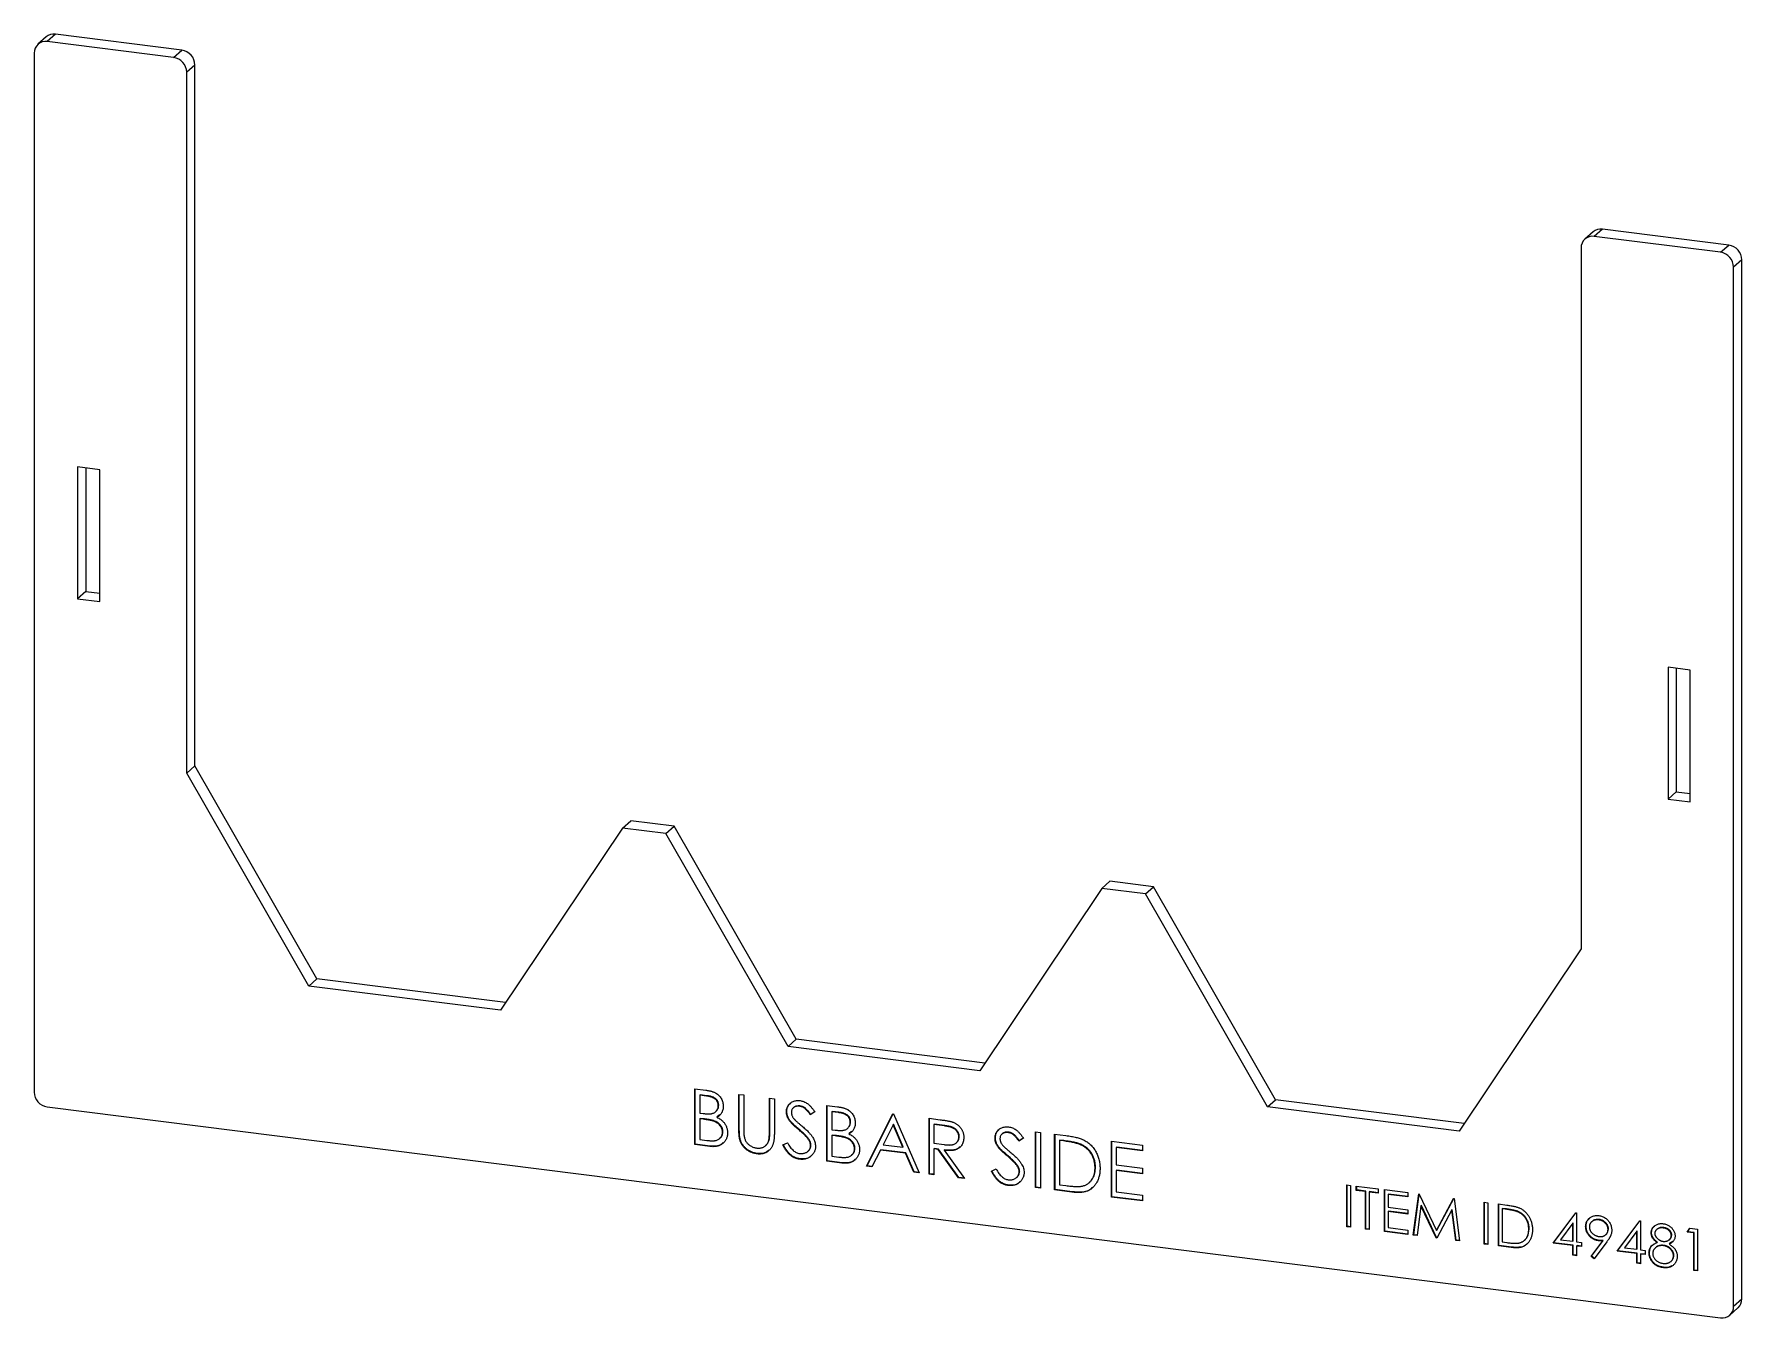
# Paper-space layout '_Dimetric' of a CAD drawing. Header units: millimetres. Extents: x -184 to 182, y -148 to 127.
import ezdxf

# ---------------------------------------------------------------- set-up
doc = ezdxf.new("R2010")
doc.units = ezdxf.units.MM

psp = doc.layouts.new('_Dimetric')

# ---------------------------------------------------------------- linework, layer by layer
at = {"color": 7, "linetype": 'Continuous', "lineweight": 25}
for p, q in [((-181.58, 126.7), (-183.35, 125.14)), ((-179.6, 127.28), (-181.37, 125.72)), ((-154.24, 122.3), (-181.37, 125.72)), ((-152.47, 123.86), (-179.6, 127.28)), ((-184.17, 123.25), (-184.17, -99.82)), ((-154.24, 122.3), (-152.47, 123.86)), ((-149.67, 120.68), (-151.43, 119.12)), ((-151.43, -31.35), (-151.43, 119.12)), ((-149.67, -29.79), (-149.67, 120.68)), ((150.49, 84.86), (148.72, 83.3)), ((152.47, 85.44), (150.7, 83.88)), ((179.6, 82.02), (152.47, 85.44)), ((147.9, 81.41), (147.9, -69.06)), ((177.83, 80.47), (150.7, 83.88)), ((177.83, 80.47), (179.6, 82.02)), ((182.41, 78.84), (180.64, 77.28)), ((180.64, -145.79), (180.64, 77.28)), ((182.41, -144.23), (182.41, 78.84)), ((-174.87, 34.39), (-174.87, 6.11)), ((-170.1, 33.79), (-174.87, 34.39)), ((-173.1, 34.17), (-173.1, 7.67)), ((-170.1, 5.51), (-170.1, 33.79)), ((-173.1, 7.67), (-174.87, 6.11)), ((-173.1, 7.67), (-170.1, 7.29)), ((-174.87, 6.11), (-170.1, 5.51)), ((166.56, -8.62), (166.56, -36.91)), ((171.33, -9.23), (166.56, -8.62)), ((168.33, -8.85), (168.33, -35.35)), ((171.33, -37.51), (171.33, -9.23)), ((-151.43, -31.35), (-149.67, -29.79)), ((-125.24, -77.08), (-151.43, -31.35)), ((-123.47, -75.52), (-149.67, -29.79)), ((168.33, -35.35), (166.56, -36.91)), ((168.33, -35.35), (171.33, -35.73)), ((166.56, -36.91), (171.33, -37.51)), ((-57.89, -43.14), (-84.08, -82.26)), ((-57.89, -43.14), (-56.12, -41.58)), ((-48.54, -44.32), (-57.89, -43.14)), ((-46.77, -42.76), (-56.12, -41.58)), ((-48.54, -44.32), (-46.77, -42.76)), ((-20.58, -88.48), (-46.77, -42.76)), ((-22.35, -90.04), (-48.54, -44.32)), ((45, -56.1), (46.77, -54.54)), ((56.12, -55.72), (46.77, -54.54)), ((45, -56.1), (18.81, -95.23)), ((54.36, -57.28), (45, -56.1)), ((54.36, -57.28), (56.12, -55.72)), ((80.55, -103.01), (54.36, -57.28)), ((82.32, -101.45), (56.12, -55.72)), ((147.9, -69.06), (121.71, -108.19)), ((-125.24, -77.08), (-123.47, -75.52)), ((-82.98, -80.62), (-123.47, -75.52)), ((-84.08, -82.26), (-125.24, -77.08)), ((-22.35, -90.04), (-20.58, -88.48)), ((18.81, -95.23), (-22.35, -90.04)), ((19.91, -93.58), (-20.58, -88.48)), ((-42.34, -99.12), (-40.02, -99.41)), ((-42.34, -111.09), (-42.34, -99.12)), ((-42.25, -111.02), (-42.25, -99.13)), ((-41.18, -100.4), (-41.27, -100.48)), ((-41.27, -100.48), (-41.27, -104.32)), ((-39.83, -100.66), (-41.27, -100.48)), ((-39.74, -100.59), (-41.18, -100.4)), ((-39.74, -100.59), (-39.83, -100.66)), ((-32.9, -100.31), (-31.83, -100.44)), ((-32.9, -107.54), (-32.9, -100.31)), ((-32.81, -107.46), (-32.81, -100.32)), ((-31.83, -100.44), (-31.83, -107.62)), ((-26.35, -101.13), (-25.28, -101.27)), ((-26.35, -108.31), (-26.35, -101.13)), ((-26.26, -108.23), (-26.26, -101.15)), ((-25.28, -101.27), (-25.28, -108.5)), ((80.55, -103.01), (82.32, -101.45)), ((122.81, -106.55), (82.32, -101.45)), ((-181.37, -103.01), (177.83, -148.26)), ((-41.27, -104.32), (-40.56, -104.41)), ((-41.18, -105.47), (-41.27, -105.55)), ((-41.27, -105.55), (-41.27, -110)), ((-40.57, -105.64), (-41.27, -105.55)), ((-40.48, -105.56), (-41.18, -105.47)), ((-40.48, -105.56), (-40.57, -105.64)), ((-38.25, -105.98), (-38.34, -106.06)), ((-37.89, -104.04), (-37.78, -103.94)), ((-37.53, -105.15), (-37.62, -105.23)), ((-37.03, -104.72), (-37.53, -105.15)), ((-37.22, -102.66), (-37.31, -102.74)), ((-22.6, -104), (-22.69, -104.08)), ((-21.94, -105.91), (-22.03, -105.99)), ((-21.12, -103.13), (-21.23, -103.23)), ((-19.79, -102.79), (-19.88, -102.87)), ((-16.6, -104.08), (-17.56, -104.7)), ((-17.47, -104.62), (-17.56, -104.7)), ((-16.51, -104), (-17.47, -104.62)), ((-14.01, -102.69), (-11.69, -102.98)), ((-14.01, -114.66), (-14.01, -102.69)), ((-13.92, -114.58), (-13.92, -102.7)), ((-12.86, -103.97), (-12.94, -104.05)), ((-12.94, -104.05), (-12.94, -107.89)), ((-11.5, -104.23), (-12.94, -104.05)), ((-11.41, -104.16), (-12.86, -103.97)), ((-11.41, -104.16), (-11.5, -104.23)), ((-8.9, -106.23), (-8.98, -106.31)), ((-5.48, -115.74), (0.15, -104.47)), ((-5.39, -115.66), (0.2, -104.48)), ((0.15, -104.47), (0.31, -104.49)), ((0.31, -104.49), (5.79, -117.16)), ((7.92, -105.45), (10.3, -105.75)), ((7.92, -117.43), (7.92, -105.45)), ((8.01, -117.35), (8.01, -105.46)), ((121.71, -108.19), (80.55, -103.01)), ((-37.02, -109.79), (-36.91, -109.7)), ((-36.31, -108.36), (-36.4, -108.44)), ((-32.81, -107.46), (-32.9, -107.54)), ((-26.26, -108.23), (-26.35, -108.31)), ((-19.99, -107.78), (-20.08, -107.86)), ((-17.85, -109.96), (-17.94, -110.04)), ((-12.94, -107.89), (-12.23, -107.98)), ((-12.86, -109.04), (-12.94, -109.12)), ((-12.94, -109.12), (-12.94, -113.57)), ((-12.24, -109.21), (-12.94, -109.12)), ((-12.15, -109.13), (-12.86, -109.04)), ((-12.15, -109.13), (-12.24, -109.21)), ((-9.93, -109.55), (-10.01, -109.63)), ((-9.56, -107.61), (-9.45, -107.51)), ((-9.2, -108.72), (-9.29, -108.8)), ((-8.7, -108.29), (-9.2, -108.72)), ((0.22, -106.82), (-1.93, -111.12)), ((0.31, -106.74), (0.22, -106.82)), ((2.31, -111.65), (0.22, -106.82)), ((2.4, -111.58), (0.31, -106.74)), ((9.08, -106.74), (8.99, -106.81)), ((8.99, -106.81), (8.99, -110.81)), ((11.22, -107.09), (8.99, -106.81)), ((11.3, -107.02), (9.08, -106.74)), ((11.3, -107.02), (11.22, -107.09)), ((14.41, -109.38), (14.32, -109.46)), ((22.17, -109.65), (22.09, -109.72)), ((23.66, -108.77), (23.55, -108.87)), ((24.98, -108.43), (24.89, -108.51)), ((28.18, -109.72), (27.21, -110.34)), ((28.27, -109.65), (27.3, -110.26)), ((30.77, -108.33), (31.83, -108.46)), ((30.77, -120.3), (30.77, -108.33)), ((30.86, -120.23), (30.86, -108.34)), ((31.83, -108.46), (31.83, -120.44)), ((34.88, -108.85), (37.28, -109.15)), ((34.88, -120.82), (34.88, -108.85)), ((34.97, -120.74), (34.97, -108.86)), ((-42.25, -111.02), (-42.34, -111.09)), ((-39.13, -111.5), (-42.34, -111.09)), ((-39.04, -111.42), (-42.25, -111.02)), ((-41.27, -110), (-39.75, -110.19)), ((-39.04, -111.42), (-39.13, -111.5)), ((-32.6, -110.01), (-32.68, -110.09)), ((-28.88, -113.01), (-28.97, -113.08)), ((-27.17, -111.32), (-27.06, -111.23)), ((-26.38, -110.07), (-26.47, -110.15)), ((-23.45, -111.16), (-22.45, -110.68)), ((-18.08, -112.54), (-17.97, -112.45)), ((-17.42, -111.19), (-17.51, -111.27)), ((-12.94, -113.57), (-11.43, -113.76)), ((-8.69, -113.36), (-8.58, -113.26)), ((-7.98, -111.93), (-8.07, -112.01)), ((-2.51, -112.27), (-4.32, -115.88)), ((-2.42, -112.2), (-2.51, -112.27)), ((2.87, -112.95), (-2.51, -112.27)), ((2.96, -112.87), (-2.42, -112.2)), ((-1.93, -111.12), (2.31, -111.65)), ((2.4, -111.58), (2.31, -111.65)), ((2.96, -112.87), (2.87, -112.95)), ((4.63, -117.01), (2.87, -112.95)), ((4.72, -116.93), (2.96, -112.87)), ((8.99, -110.81), (11.16, -111.1)), ((9.08, -111.96), (8.99, -112.03)), ((8.99, -112.03), (8.99, -117.56)), ((9.85, -112.14), (8.99, -112.03)), ((9.94, -112.06), (9.08, -111.96)), ((9.94, -112.06), (9.85, -112.14)), ((14.22, -118.22), (9.85, -112.14)), ((14.31, -118.14), (9.94, -112.06)), ((11.26, -112.23), (11.17, -112.31)), ((11.17, -112.31), (15.54, -118.38)), ((13.75, -110.76), (13.86, -110.66)), ((22.84, -111.55), (22.75, -111.63)), ((24.79, -113.43), (24.7, -113.5)), ((27.3, -110.26), (27.21, -110.34)), ((36.03, -110.13), (35.95, -110.21)), ((36.78, -110.32), (35.95, -110.21)), ((35.95, -110.21), (35.95, -119.73)), ((36.87, -110.24), (36.03, -110.13)), ((36.87, -110.24), (36.78, -110.32)), ((40.52, -111.03), (40.43, -111.11)), ((47.06, -110.38), (53.77, -111.23)), ((47.06, -122.36), (47.06, -110.38)), ((47.15, -122.28), (47.15, -110.39)), ((48.22, -111.67), (48.13, -111.75)), ((48.13, -111.75), (48.13, -115.43)), ((53.77, -112.46), (48.13, -111.75)), ((53.77, -112.37), (48.22, -111.67)), ((53.77, -111.23), (53.77, -112.46)), ((-19.75, -114.16), (-19.84, -114.23)), ((-13.92, -114.58), (-14.01, -114.66)), ((-10.8, -115.07), (-14.01, -114.66)), ((-10.71, -114.99), (-13.92, -114.58)), ((-10.71, -114.99), (-10.8, -115.07)), ((-5.39, -115.66), (-5.48, -115.74)), ((-4.32, -115.88), (-5.48, -115.74)), ((-4.28, -115.8), (-5.39, -115.66)), ((4.72, -116.93), (4.63, -117.01)), ((5.79, -117.16), (4.63, -117.01)), ((5.75, -117.06), (4.72, -116.93)), ((21.32, -116.8), (22.33, -116.32)), ((26.93, -115.61), (26.84, -115.68)), ((27.35, -116.83), (27.26, -116.91)), ((43.65, -116), (43.56, -116.08)), ((48.13, -115.43), (53.77, -116.14)), ((48.22, -116.58), (48.13, -116.66)), ((48.13, -116.66), (48.13, -121.26)), ((53.77, -117.37), (48.13, -116.66)), ((53.77, -117.28), (48.22, -116.58)), ((53.77, -116.14), (53.77, -117.37)), ((8.01, -117.35), (7.92, -117.43)), ((8.99, -117.56), (7.92, -117.43)), ((8.99, -117.47), (8.01, -117.35)), ((14.31, -118.14), (14.22, -118.22)), ((15.54, -118.38), (14.22, -118.22)), ((15.47, -118.29), (14.31, -118.14)), ((25.03, -119.8), (24.94, -119.88)), ((26.7, -118.19), (26.81, -118.09)), ((30.86, -120.23), (30.77, -120.3)), ((31.83, -120.44), (30.77, -120.3)), ((31.83, -120.35), (30.86, -120.23)), ((34.97, -120.74), (34.88, -120.82)), ((38.56, -121.29), (34.88, -120.82)), ((38.65, -121.21), (34.97, -120.74)), ((35.95, -119.73), (37.31, -119.9)), ((42.31, -119.26), (42.42, -119.16)), ((97.59, -119.74), (98.39, -119.84)), ((97.59, -128.72), (97.59, -119.74)), ((97.68, -128.64), (97.68, -119.75)), ((98.39, -119.84), (98.39, -128.82)), ((99.65, -120), (104.33, -120.59)), ((99.65, -120.92), (99.65, -120)), ((99.74, -120.84), (99.65, -120.92)), ((101.59, -121.17), (99.65, -120.92)), ((99.74, -120.84), (99.74, -120.01)), ((101.68, -121.09), (99.74, -120.84)), ((104.33, -120.59), (104.33, -121.51)), ((105.7, -120.76), (110.73, -121.4)), ((105.7, -129.74), (105.7, -120.76)), ((105.79, -129.67), (105.79, -120.78)), ((38.65, -121.21), (38.56, -121.29)), ((47.15, -122.28), (47.06, -122.36)), ((53.77, -123.2), (47.06, -122.36)), ((53.77, -123.11), (47.15, -122.28)), ((48.13, -121.26), (53.77, -121.97)), ((53.77, -121.97), (53.77, -123.2)), ((101.68, -121.09), (101.59, -121.17)), ((101.59, -129.23), (101.59, -121.17)), ((101.68, -129.15), (101.68, -121.09)), ((102.48, -121.19), (102.39, -121.27)), ((102.39, -121.27), (102.39, -129.33)), ((104.33, -121.51), (102.39, -121.27)), ((104.33, -121.42), (102.48, -121.19)), ((106.59, -121.71), (106.5, -121.79)), ((106.5, -121.79), (106.5, -124.55)), ((110.73, -122.32), (106.5, -121.79)), ((106.5, -124.55), (110.73, -125.08)), ((110.73, -122.23), (106.59, -121.71)), ((110.73, -121.4), (110.73, -122.32)), ((111.87, -130.52), (113.05, -121.69)), ((111.96, -130.44), (113.12, -121.7)), ((113.53, -124.25), (112.68, -130.62)), ((113.05, -121.69), (113.16, -121.7)), ((113.16, -121.7), (116.84, -129.54)), ((113.62, -124.18), (113.53, -124.25)), ((116.76, -131.14), (113.53, -124.25)), ((116.85, -131.06), (113.62, -124.18)), ((116.84, -129.54), (120.51, -122.63)), ((116.93, -129.46), (120.55, -122.64)), ((120.51, -122.63), (120.63, -122.64)), ((120.63, -122.64), (121.81, -131.77)), ((127.06, -123.46), (127.86, -123.56)), ((127.06, -132.44), (127.06, -123.46)), ((127.15, -132.36), (127.15, -123.47)), ((127.86, -123.56), (127.86, -132.54)), ((130.15, -123.84), (131.95, -124.07)), ((130.15, -132.82), (130.15, -123.84)), ((130.24, -132.75), (130.24, -123.86)), ((106.59, -125.39), (106.5, -125.47)), ((106.5, -125.47), (106.5, -128.92)), ((110.73, -126), (106.5, -125.47)), ((110.73, -125.91), (106.59, -125.39)), ((110.73, -125.08), (110.73, -126)), ((120.15, -125.1), (116.94, -131.16)), ((120.24, -125.03), (120.15, -125.1)), ((121.01, -131.67), (120.15, -125.1)), ((121.09, -131.59), (120.24, -125.03)), ((131.04, -124.79), (130.95, -124.87)), ((131.57, -124.94), (130.95, -124.87)), ((130.95, -124.87), (130.95, -132)), ((131.66, -124.87), (131.04, -124.79)), ((131.66, -124.87), (131.57, -124.94)), ((134.4, -125.46), (134.31, -125.54)), ((141.91, -132.23), (146.78, -125.71)), ((142, -132.16), (146.8, -125.71)), ((146.14, -127.95), (143.48, -131.51)), ((146.23, -127.87), (146.14, -127.95)), ((146.14, -131.85), (146.14, -127.95)), ((146.23, -131.77), (146.23, -127.87)), ((146.78, -125.71), (146.94, -125.73)), ((146.94, -125.73), (146.94, -131.95)), ((150.27, -127.59), (150.15, -127.68)), ((151.77, -127.17), (151.68, -127.25)), ((155.62, -133.96), (160.48, -127.44)), ((155.71, -133.88), (160.51, -127.44)), ((160.48, -127.44), (160.65, -127.46)), ((160.65, -127.46), (160.65, -133.67)), ((97.68, -128.64), (97.59, -128.72)), ((98.39, -128.82), (97.59, -128.72)), ((98.39, -128.73), (97.68, -128.64)), ((101.68, -129.15), (101.59, -129.23)), ((102.39, -129.33), (101.59, -129.23)), ((102.39, -129.24), (101.68, -129.15)), ((105.79, -129.67), (105.7, -129.74)), ((110.73, -130.38), (105.7, -129.74)), ((110.73, -130.29), (105.79, -129.67)), ((106.5, -128.92), (110.73, -129.46)), ((110.73, -129.46), (110.73, -130.38)), ((111.96, -130.44), (111.87, -130.52)), ((112.68, -130.62), (111.87, -130.52)), ((112.69, -130.54), (111.96, -130.44)), ((116.85, -131.06), (116.76, -131.14)), ((116.94, -131.16), (116.76, -131.14)), ((116.93, -129.46), (116.84, -129.54)), ((116.98, -131.08), (116.85, -131.06)), ((121.09, -131.59), (121.01, -131.67)), ((121.81, -131.77), (121.01, -131.67)), ((121.8, -131.68), (121.09, -131.59)), ((135.72, -131.65), (135.83, -131.56)), ((136.75, -129.19), (136.66, -129.27)), ((143.48, -131.51), (146.14, -131.85)), ((146.23, -131.77), (146.14, -131.85)), ((146.94, -131.95), (147.97, -132.08)), ((148.97, -128.65), (148.88, -128.72)), ((150.07, -135.12), (152.55, -131.78)), ((150.16, -135.04), (152.64, -131.7)), ((153.45, -131.95), (150.71, -135.65)), ((151.7, -131.65), (151.61, -131.73)), ((152.64, -131.7), (152.55, -131.78)), ((153.15, -130.48), (153.26, -130.38)), ((153.77, -129.21), (153.68, -129.28)), ((159.85, -129.67), (157.19, -133.24)), ((159.94, -129.59), (159.85, -129.67)), ((159.85, -133.57), (159.85, -129.67)), ((159.94, -133.49), (159.94, -129.59)), ((163.02, -129.97), (162.93, -130.05)), ((164.2, -129.26), (164.09, -129.36)), ((165.59, -128.91), (165.5, -128.99)), ((166.83, -131.53), (166.94, -131.43)), ((167.58, -131.91), (166.89, -132.36)), ((167.36, -130.51), (167.27, -130.59)), ((170.7, -129.87), (171.22, -129.02)), ((170.79, -129.8), (170.7, -129.87)), ((172.07, -130.05), (170.7, -129.87)), ((170.79, -129.8), (171.26, -129.02)), ((172.16, -129.97), (170.79, -129.8)), ((171.22, -129.02), (172.87, -129.23)), ((172.16, -129.97), (172.07, -130.05)), ((172.07, -138.11), (172.07, -130.05)), ((172.16, -138.03), (172.16, -129.97)), ((172.87, -129.23), (172.87, -138.21)), ((127.15, -132.36), (127.06, -132.44)), ((127.86, -132.54), (127.06, -132.44)), ((127.86, -132.45), (127.15, -132.36)), ((130.24, -132.75), (130.15, -132.82)), ((132.91, -133.17), (130.15, -132.82)), ((133, -133.09), (130.24, -132.75)), ((130.95, -132), (131.97, -132.13)), ((133, -133.09), (132.91, -133.17)), ((142, -132.16), (141.91, -132.23)), ((146.14, -132.77), (141.91, -132.23)), ((146.23, -132.69), (142, -132.16)), ((146.23, -132.69), (146.14, -132.77)), ((146.14, -134.84), (146.14, -132.77)), ((146.23, -134.76), (146.14, -134.84)), ((146.94, -134.94), (146.14, -134.84)), ((146.23, -134.76), (146.23, -132.69)), ((146.94, -134.85), (146.23, -134.76)), ((147.03, -132.79), (146.94, -132.87)), ((146.94, -132.87), (146.94, -134.94)), ((147.97, -133), (146.94, -132.87)), ((147.97, -132.91), (147.03, -132.79)), ((147.97, -132.08), (147.97, -133)), ((150.16, -135.04), (150.07, -135.12)), ((150.71, -135.65), (150.07, -135.12)), ((150.78, -135.55), (150.16, -135.04)), ((155.71, -133.88), (155.62, -133.96)), ((159.85, -134.49), (155.62, -133.96)), ((159.94, -134.42), (155.71, -133.88)), ((157.19, -133.24), (159.85, -133.57)), ((159.94, -133.49), (159.85, -133.57)), ((159.94, -134.42), (159.85, -134.49)), ((159.85, -136.57), (159.85, -134.49)), ((159.94, -136.49), (159.94, -134.42)), ((160.65, -133.67), (161.68, -133.8)), ((160.74, -134.52), (160.65, -134.59)), ((160.65, -134.59), (160.65, -136.67)), ((161.68, -134.72), (160.65, -134.59)), ((161.68, -134.64), (160.74, -134.52)), ((161.68, -133.8), (161.68, -134.72)), ((162.56, -134.28), (162.47, -134.36)), ((163.93, -133.18), (163.82, -133.28)), ((164.32, -132.04), (164.23, -132.12)), ((165.64, -132.72), (165.55, -132.79)), ((166.89, -132.36), (166.81, -132.44)), ((167.82, -134.88), (167.73, -134.96)), ((159.94, -136.49), (159.85, -136.57)), ((160.65, -136.67), (159.85, -136.57)), ((160.65, -136.58), (159.94, -136.49)), ((165.58, -137.43), (165.49, -137.51)), ((167.17, -136.18), (167.28, -136.09)), ((172.16, -138.03), (172.07, -138.11)), ((172.87, -138.21), (172.07, -138.11)), ((172.87, -138.12), (172.16, -138.03)), ((179.82, -147.68), (181.58, -146.12)), ((180.64, -145.79), (182.41, -144.23))]:
    psp.add_line(p, q, dxfattribs=at)
for centre, radius, start, end in [((-181.73, 123.31), 2.44, 81.3986, 181.4206), ((-179.95, 124.8), 2.5, 81.8416, 130.6612), ((-154.71, 119.06), 3.28, 1.0587, 81.7605), ((-152.94, 120.62), 3.28, 1.0587, 81.7605), ((152.12, 82.97), 2.5, 81.8416, 130.6612), ((150.34, 81.47), 2.44, 81.3986, 181.4206), ((179.13, 78.78), 3.28, 1.0587, 81.7605), ((177.36, 77.22), 3.28, 1.0587, 81.7605), ((-180.9, -99.76), 3.28, 181.0587, 261.7605), ((178.2, -145.85), 2.44, 261.3986, 1.4206), ((179.91, -144.27), 2.5, 312.158, 0.9777)]:
    psp.add_arc(centre, radius, start, end, dxfattribs=at)
for points, knots in [([(-40.02, -99.41), (-39.91, -99.43), (-39.69, -99.46), (-39.37, -99.51), (-39.07, -99.58), (-38.79, -99.65), (-38.53, -99.73), (-38.29, -99.82), (-38.07, -99.91), (-37.81, -100.06), (-37.51, -100.26), (-37.19, -100.53), (-36.91, -100.86), (-36.67, -101.22), (-36.48, -101.61), (-36.35, -102.01), (-36.26, -102.43), (-36.25, -102.71), (-36.25, -102.85)], [0, 0, 0, 0, 0.062594, 0.121323, 0.17668, 0.228365, 0.276868, 0.321879, 0.364099, 0.403356, 0.477968, 0.550535, 0.623584, 0.698175, 0.773354, 0.847281, 0.922818, 1, 1, 1, 1]), ([(-37.31, -102.74), (-37.31, -102.67), (-37.32, -102.54), (-37.35, -102.35), (-37.4, -102.17), (-37.46, -101.99), (-37.55, -101.82), (-37.65, -101.66), (-37.77, -101.51), (-37.91, -101.37), (-38.08, -101.24), (-38.26, -101.12), (-38.47, -101.02), (-38.7, -100.92), (-38.95, -100.84), (-39.22, -100.76), (-39.52, -100.71), (-39.72, -100.68), (-39.83, -100.66)], [0, 0, 0, 0, 0.057003, 0.111818, 0.164402, 0.21587, 0.266841, 0.317479, 0.369902, 0.4234, 0.479718, 0.539241, 0.602431, 0.67103, 0.744485, 0.823454, 0.90874, 1, 1, 1, 1]), ([(-37.22, -102.66), (-37.23, -102.6), (-37.23, -102.47), (-37.26, -102.27), (-37.31, -102.09), (-37.37, -101.91), (-37.46, -101.74), (-37.56, -101.58), (-37.68, -101.43), (-37.83, -101.29), (-37.99, -101.16), (-38.17, -101.04), (-38.38, -100.94), (-38.61, -100.84), (-38.86, -100.76), (-39.13, -100.69), (-39.43, -100.63), (-39.63, -100.6), (-39.74, -100.59)], [0, 0, 0, 0, 0.057003, 0.111818, 0.164402, 0.21587, 0.266841, 0.317479, 0.369902, 0.4234, 0.479718, 0.539241, 0.602431, 0.67103, 0.744485, 0.823454, 0.90874, 1, 1, 1, 1]), ([(-22.69, -104.08), (-22.69, -103.96), (-22.68, -103.71), (-22.6, -103.35), (-22.49, -103.01), (-22.32, -102.71), (-22.11, -102.43), (-21.87, -102.19), (-21.58, -101.99), (-21.26, -101.83), (-20.91, -101.71), (-20.54, -101.64), (-20.16, -101.62), (-19.9, -101.64), (-19.76, -101.66)], [0, 0, 0, 0, 0.083785, 0.16578, 0.24628, 0.327461, 0.408797, 0.489715, 0.571376, 0.655523, 0.741019, 0.826547, 0.911989, 1, 1, 1, 1]), ([(-22.6, -104), (-22.56, -103.57), (-22.5, -102.84), (-21.98, -102.39), (-21.77, -102.21)], [0, 0, 0, 0, 0.588862, 1, 1, 1, 1]), ([(-19.76, -101.66), (-19.62, -101.68), (-19.35, -101.72), (-18.94, -101.86), (-18.54, -102.05), (-18.22, -102.25), (-17.98, -102.44), (-17.79, -102.6), (-17.6, -102.79), (-17.4, -103.01), (-17.2, -103.24), (-17, -103.5), (-16.8, -103.78), (-16.67, -103.98), (-16.6, -104.08)], [0, 0, 0, 0, 0.107233, 0.213252, 0.31883, 0.426794, 0.483646, 0.543604, 0.608308, 0.677127, 0.750686, 0.828713, 0.91219, 1, 1, 1, 1]), ([(-38.34, -106.06), (-38.4, -106.04), (-38.53, -106), (-38.73, -105.94), (-38.96, -105.89), (-39.23, -105.84), (-39.52, -105.79), (-39.84, -105.74), (-40.19, -105.68), (-40.44, -105.65), (-40.57, -105.64)], [0, 0, 0, 0, 0.079306, 0.171953, 0.277057, 0.394731, 0.526177, 0.671345, 0.829285, 1, 1, 1, 1]), ([(-40.56, -104.41), (-40.45, -104.42), (-40.25, -104.44), (-39.96, -104.47), (-39.68, -104.49), (-39.43, -104.5), (-39.2, -104.49), (-39, -104.48), (-38.81, -104.46), (-38.6, -104.41), (-38.35, -104.33), (-38.09, -104.2), (-37.86, -104.02), (-37.67, -103.81), (-37.51, -103.58), (-37.4, -103.32), (-37.32, -103.04), (-37.32, -102.84), (-37.31, -102.74)], [0, 0, 0, 0, 0.072301, 0.1397, 0.202289, 0.2606, 0.31319, 0.361739, 0.405706, 0.44554, 0.518832, 0.589778, 0.658867, 0.72843, 0.797283, 0.864815, 0.931364, 1, 1, 1, 1]), ([(-38.25, -105.98), (-38.31, -105.96), (-38.44, -105.92), (-38.64, -105.87), (-38.88, -105.81), (-39.14, -105.76), (-39.43, -105.71), (-39.75, -105.66), (-40.11, -105.61), (-40.35, -105.58), (-40.48, -105.56)], [0, 0, 0, 0, 0.079306, 0.171953, 0.277057, 0.394731, 0.526177, 0.671345, 0.829285, 1, 1, 1, 1]), ([(-36.4, -108.44), (-36.4, -108.38), (-36.4, -108.25), (-36.43, -108.07), (-36.47, -107.88), (-36.52, -107.7), (-36.6, -107.53), (-36.69, -107.36), (-36.79, -107.19), (-36.96, -106.97), (-37.2, -106.72), (-37.53, -106.45), (-37.92, -106.23), (-38.2, -106.12), (-38.34, -106.06)], [0, 0, 0, 0, 0.060287, 0.119602, 0.177503, 0.235143, 0.292133, 0.350871, 0.410098, 0.470732, 0.594829, 0.722579, 0.856691, 1, 1, 1, 1]), ([(-36.31, -108.36), (-36.31, -108.3), (-36.31, -108.18), (-36.34, -107.99), (-36.38, -107.8), (-36.43, -107.62), (-36.51, -107.45), (-36.6, -107.28), (-36.71, -107.11), (-36.87, -106.89), (-37.11, -106.64), (-37.45, -106.37), (-37.83, -106.15), (-38.11, -106.04), (-38.25, -105.98)], [0, 0, 0, 0, 0.060287, 0.119602, 0.177503, 0.235143, 0.292133, 0.350871, 0.410098, 0.470732, 0.594829, 0.722579, 0.856691, 1, 1, 1, 1]), ([(-37.8, -103.94), (-37.7, -103.85), (-37.48, -103.65), (-37.27, -103.2), (-37.24, -102.84), (-37.22, -102.66)], [0, 0, 0, 0, 0.275058, 0.637631, 1, 1, 1, 1]), ([(-36.25, -102.85), (-36.25, -102.99), (-36.26, -103.24), (-36.33, -103.62), (-36.44, -103.96), (-36.59, -104.29), (-36.79, -104.58), (-37.02, -104.84), (-37.3, -105.06), (-37.51, -105.17), (-37.62, -105.23)], [0, 0, 0, 0, 0.130569, 0.256581, 0.380552, 0.503623, 0.625739, 0.747549, 0.871766, 1, 1, 1, 1]), ([(-37.62, -105.23), (-37.48, -105.3), (-37.23, -105.43), (-36.87, -105.65), (-36.56, -105.88), (-36.31, -106.12), (-36.08, -106.38), (-35.89, -106.65), (-35.72, -106.94), (-35.58, -107.25), (-35.47, -107.56), (-35.39, -107.9), (-35.34, -108.23), (-35.34, -108.46), (-35.33, -108.58)], [0, 0, 0, 0, 0.106057, 0.202914, 0.2903, 0.370223, 0.446384, 0.521397, 0.598291, 0.676142, 0.755529, 0.834887, 0.916646, 1, 1, 1, 1]), ([(-22.03, -105.99), (-22.08, -105.91), (-22.18, -105.76), (-22.32, -105.53), (-22.44, -105.29), (-22.53, -105.05), (-22.6, -104.81), (-22.65, -104.57), (-22.69, -104.33), (-22.69, -104.16), (-22.69, -104.08)], [0, 0, 0, 0, 0.133507, 0.262559, 0.388264, 0.512667, 0.633722, 0.755394, 0.877553, 1, 1, 1, 1]), ([(-21.94, -105.91), (-21.99, -105.83), (-22.09, -105.68), (-22.23, -105.45), (-22.35, -105.21), (-22.44, -104.97), (-22.51, -104.73), (-22.57, -104.49), (-22.6, -104.25), (-22.6, -104.09), (-22.6, -104)], [0, 0, 0, 0, 0.133507, 0.262559, 0.388264, 0.512667, 0.633722, 0.755394, 0.877553, 1, 1, 1, 1]), ([(-20.08, -107.86), (-20.21, -107.76), (-20.44, -107.56), (-20.78, -107.26), (-21.08, -106.99), (-21.34, -106.74), (-21.57, -106.52), (-21.76, -106.32), (-21.91, -106.15), (-21.99, -106.04), (-22.03, -105.99)], [0, 0, 0, 0, 0.181535, 0.347082, 0.495568, 0.628357, 0.74552, 0.845831, 0.930782, 1, 1, 1, 1]), ([(-19.99, -107.78), (-20.12, -107.68), (-20.36, -107.48), (-20.69, -107.18), (-20.99, -106.91), (-21.25, -106.66), (-21.48, -106.44), (-21.67, -106.25), (-21.82, -106.07), (-21.9, -105.96), (-21.94, -105.91)], [0, 0, 0, 0, 0.181535, 0.347082, 0.495568, 0.628357, 0.74552, 0.845831, 0.930782, 1, 1, 1, 1]), ([(-19.88, -102.87), (-20.01, -102.86), (-20.24, -102.84), (-20.58, -102.88), (-20.88, -102.98), (-21.14, -103.14), (-21.36, -103.34), (-21.51, -103.58), (-21.61, -103.86), (-21.62, -104.06), (-21.62, -104.17)], [0, 0, 0, 0, 0.143073, 0.275903, 0.402371, 0.528414, 0.650356, 0.765895, 0.880774, 1, 1, 1, 1]), ([(-21.62, -104.17), (-21.62, -104.23), (-21.62, -104.36), (-21.58, -104.55), (-21.54, -104.75), (-21.46, -104.95), (-21.36, -105.15), (-21.22, -105.36), (-21.04, -105.59), (-20.91, -105.73), (-20.84, -105.81)], [0, 0, 0, 0, 0.107285, 0.214746, 0.322939, 0.434116, 0.553412, 0.686073, 0.834256, 1, 1, 1, 1]), ([(-19.79, -102.79), (-20.03, -102.78), (-20.5, -102.77), (-20.98, -102.95), (-21.12, -103.13), (-21.12, -103.14)], [0, 0, 0, 0, 0.4912794, 0.9814771, 1, 1, 1, 1]), ([(-20.84, -105.81), (-20.82, -105.84), (-20.75, -105.9), (-20.64, -106.01), (-20.49, -106.14), (-20.31, -106.3), (-20.09, -106.49), (-19.84, -106.7), (-19.56, -106.94), (-19.35, -107.11), (-19.25, -107.21)], [0, 0, 0, 0, 0.052594, 0.124952, 0.218094, 0.333502, 0.468789, 0.624938, 0.801683, 1, 1, 1, 1]), ([(-17.56, -104.7), (-17.62, -104.61), (-17.73, -104.45), (-17.9, -104.23), (-18.06, -104.02), (-18.22, -103.84), (-18.37, -103.68), (-18.51, -103.53), (-18.65, -103.41), (-18.82, -103.28), (-19.04, -103.14), (-19.31, -103.01), (-19.59, -102.92), (-19.79, -102.89), (-19.88, -102.87)], [0, 0, 0, 0, 0.098469, 0.189629, 0.274184, 0.352183, 0.423199, 0.488551, 0.548473, 0.60144, 0.701198, 0.799592, 0.898545, 1, 1, 1, 1]), ([(-17.47, -104.62), (-17.53, -104.54), (-17.64, -104.38), (-17.81, -104.15), (-17.98, -103.95), (-18.13, -103.76), (-18.28, -103.6), (-18.42, -103.46), (-18.56, -103.33), (-18.73, -103.2), (-18.95, -103.06), (-19.22, -102.93), (-19.5, -102.84), (-19.7, -102.81), (-19.79, -102.79)], [0, 0, 0, 0, 0.098469, 0.189629, 0.274184, 0.352183, 0.423199, 0.488551, 0.548473, 0.60144, 0.701198, 0.799592, 0.898545, 1, 1, 1, 1]), ([(-11.69, -102.98), (-11.58, -103), (-11.36, -103.02), (-11.04, -103.08), (-10.74, -103.15), (-10.46, -103.22), (-10.2, -103.3), (-9.96, -103.39), (-9.74, -103.48), (-9.48, -103.62), (-9.18, -103.82), (-8.86, -104.1), (-8.58, -104.43), (-8.34, -104.79), (-8.15, -105.18), (-8.02, -105.58), (-7.93, -106), (-7.92, -106.28), (-7.92, -106.42)], [0, 0, 0, 0, 0.062594, 0.121323, 0.17668, 0.228365, 0.276868, 0.321879, 0.364099, 0.403356, 0.477968, 0.550535, 0.623584, 0.698175, 0.773354, 0.847281, 0.922818, 1, 1, 1, 1]), ([(-8.98, -106.31), (-8.99, -106.24), (-8.99, -106.11), (-9.02, -105.92), (-9.07, -105.73), (-9.13, -105.56), (-9.22, -105.39), (-9.32, -105.23), (-9.44, -105.08), (-9.59, -104.94), (-9.75, -104.81), (-9.93, -104.69), (-10.14, -104.58), (-10.37, -104.49), (-10.62, -104.41), (-10.89, -104.33), (-11.19, -104.28), (-11.39, -104.25), (-11.5, -104.23)], [0, 0, 0, 0, 0.0570031, 0.1118179, 0.1644024, 0.2158698, 0.2668411, 0.317479, 0.3699021, 0.4234004, 0.4797184, 0.5392415, 0.6024307, 0.6710295, 0.7444848, 0.823454, 0.9087403, 1, 1, 1, 1]), ([(-8.9, -106.23), (-8.9, -106.17), (-8.9, -106.03), (-8.93, -105.84), (-8.98, -105.66), (-9.04, -105.48), (-9.13, -105.31), (-9.23, -105.15), (-9.36, -105), (-9.5, -104.86), (-9.66, -104.73), (-9.84, -104.61), (-10.05, -104.51), (-10.28, -104.41), (-10.53, -104.33), (-10.8, -104.26), (-11.1, -104.2), (-11.3, -104.17), (-11.41, -104.16)], [0, 0, 0, 0, 0.0570031, 0.1118179, 0.1644024, 0.2158698, 0.2668411, 0.317479, 0.3699021, 0.4234004, 0.4797184, 0.5392415, 0.6024307, 0.6710295, 0.7444848, 0.823454, 0.9087403, 1, 1, 1, 1]), ([(-9.47, -107.51), (-9.38, -107.42), (-9.16, -107.22), (-8.94, -106.77), (-8.91, -106.41), (-8.9, -106.23)], [0, 0, 0, 0, 0.275058, 0.637631, 1, 1, 1, 1]), ([(10.3, -105.75), (10.46, -105.77), (10.76, -105.81), (11.2, -105.87), (11.6, -105.94), (11.95, -106), (12.27, -106.06), (12.55, -106.12), (12.78, -106.18), (12.93, -106.23), (12.99, -106.25)], [0, 0, 0, 0, 0.176258, 0.338434, 0.484822, 0.617158, 0.734698, 0.837385, 0.926372, 1, 1, 1, 1]), ([(12.99, -106.25), (13.08, -106.29), (13.25, -106.35), (13.5, -106.47), (13.73, -106.61), (13.96, -106.76), (14.17, -106.93), (14.36, -107.11), (14.55, -107.31), (14.72, -107.53), (14.88, -107.75), (15.01, -107.99), (15.13, -108.23), (15.22, -108.49), (15.3, -108.75), (15.35, -109.03), (15.38, -109.31), (15.38, -109.5), (15.39, -109.59)], [0, 0, 0, 0, 0.064217, 0.127064, 0.188745, 0.249132, 0.309453, 0.369827, 0.43065, 0.492352, 0.554072, 0.61569, 0.676798, 0.738439, 0.801317, 0.865185, 0.931641, 1, 1, 1, 1]), ([(-39.75, -110.19), (-39.65, -110.2), (-39.44, -110.23), (-39.13, -110.26), (-38.85, -110.27), (-38.6, -110.28), (-38.36, -110.27), (-38.15, -110.26), (-37.96, -110.23), (-37.73, -110.18), (-37.48, -110.1), (-37.22, -109.95), (-36.98, -109.77), (-36.77, -109.55), (-36.61, -109.3), (-36.49, -109.03), (-36.41, -108.74), (-36.4, -108.54), (-36.4, -108.44)], [0, 0, 0, 0, 0.072502, 0.139739, 0.201795, 0.259822, 0.312206, 0.360773, 0.40454, 0.443698, 0.516841, 0.587874, 0.657965, 0.728969, 0.799308, 0.866636, 0.933116, 1, 1, 1, 1]), ([(-35.33, -108.58), (-35.34, -108.69), (-35.34, -108.92), (-35.39, -109.25), (-35.47, -109.57), (-35.58, -109.86), (-35.73, -110.14), (-35.91, -110.4), (-36.12, -110.64), (-36.36, -110.87), (-36.63, -111.06), (-36.92, -111.23), (-37.23, -111.36), (-37.57, -111.45), (-37.93, -111.52), (-38.31, -111.54), (-38.71, -111.54), (-38.98, -111.51), (-39.13, -111.5)], [0, 0, 0, 0, 0.0611603, 0.1203346, 0.1781803, 0.2352351, 0.292683, 0.3511862, 0.4104566, 0.4717199, 0.5337612, 0.595739, 0.6578875, 0.7212952, 0.7868225, 0.8546862, 0.925478, 1, 1, 1, 1]), ([(-36.96, -109.65), (-36.85, -109.57), (-36.58, -109.4), (-36.36, -108.92), (-36.33, -108.55), (-36.31, -108.36)], [0, 0, 0, 0, 0.281947, 0.641062, 1, 1, 1, 1]), ([(-32.68, -110.09), (-32.7, -110.02), (-32.74, -109.88), (-32.78, -109.65), (-32.81, -109.38), (-32.85, -109.08), (-32.87, -108.74), (-32.88, -108.37), (-32.9, -107.97), (-32.9, -107.69), (-32.9, -107.54)], [0, 0, 0, 0, 0.07813, 0.169465, 0.274335, 0.39211, 0.523687, 0.668365, 0.827132, 1, 1, 1, 1]), ([(-32.6, -110.01), (-32.61, -109.95), (-32.65, -109.8), (-32.69, -109.57), (-32.73, -109.3), (-32.76, -109), (-32.78, -108.66), (-32.79, -108.29), (-32.81, -107.89), (-32.81, -107.61), (-32.81, -107.46)], [0, 0, 0, 0, 0.07813, 0.169465, 0.274335, 0.39211, 0.523687, 0.668365, 0.827132, 1, 1, 1, 1]), ([(-31.83, -107.62), (-31.83, -107.72), (-31.83, -107.91), (-31.83, -108.19), (-31.82, -108.43), (-31.82, -108.65), (-31.81, -108.83), (-31.8, -108.99), (-31.8, -109.11), (-31.79, -109.18), (-31.78, -109.22)], [0, 0, 0, 0, 0.191079, 0.362605, 0.516099, 0.650038, 0.765977, 0.862374, 0.940842, 1, 1, 1, 1]), ([(-31.78, -109.22), (-31.76, -109.33), (-31.73, -109.55), (-31.64, -109.88), (-31.52, -110.17), (-31.38, -110.45), (-31.19, -110.7), (-30.96, -110.94), (-30.68, -111.16), (-30.38, -111.37), (-30.05, -111.54), (-29.71, -111.69), (-29.37, -111.8), (-29.14, -111.83), (-29.03, -111.85)], [0, 0, 0, 0, 0.086315, 0.167766, 0.244433, 0.318135, 0.391884, 0.470068, 0.553904, 0.644339, 0.736875, 0.826168, 0.913679, 1, 1, 1, 1]), ([(-25.28, -108.5), (-25.28, -108.63), (-25.28, -108.88), (-25.3, -109.26), (-25.32, -109.61), (-25.35, -109.94), (-25.4, -110.25), (-25.45, -110.54), (-25.51, -110.8), (-25.58, -111.06), (-25.66, -111.29), (-25.77, -111.51), (-25.89, -111.73), (-26.03, -111.93), (-26.19, -112.12), (-26.37, -112.3), (-26.57, -112.47), (-26.78, -112.63), (-27.01, -112.77), (-27.26, -112.89), (-27.52, -112.99), (-27.78, -113.06), (-28.06, -113.1), (-28.36, -113.12), (-28.66, -113.12), (-28.87, -113.1), (-28.97, -113.08)], [0, 0, 0, 0, 0.054858, 0.1070588, 0.1569784, 0.2039923, 0.2484915, 0.2904833, 0.330489, 0.3678859, 0.4038581, 0.4400093, 0.476295, 0.5127923, 0.5504848, 0.5883811, 0.6276453, 0.6679795, 0.7084328, 0.7486023, 0.7890878, 0.8294612, 0.870371, 0.9122142, 0.9555466, 1, 1, 1, 1]), ([(-26.47, -110.15), (-26.46, -110.11), (-26.43, -110.02), (-26.41, -109.86), (-26.39, -109.68), (-26.38, -109.46), (-26.36, -109.22), (-26.35, -108.94), (-26.35, -108.63), (-26.35, -108.42), (-26.35, -108.31)], [0, 0, 0, 0, 0.069835, 0.155621, 0.257802, 0.373811, 0.506402, 0.655564, 0.820079, 1, 1, 1, 1]), ([(-26.38, -110.07), (-26.37, -110.03), (-26.35, -109.94), (-26.33, -109.79), (-26.3, -109.6), (-26.29, -109.38), (-26.27, -109.14), (-26.26, -108.86), (-26.26, -108.56), (-26.26, -108.34), (-26.26, -108.23)], [0, 0, 0, 0, 0.069835, 0.155621, 0.257802, 0.373811, 0.506402, 0.655564, 0.820079, 1, 1, 1, 1]), ([(-17.94, -110.04), (-17.99, -109.97), (-18.1, -109.81), (-18.3, -109.57), (-18.52, -109.32), (-18.77, -109.05), (-19.06, -108.78), (-19.37, -108.48), (-19.71, -108.18), (-19.96, -107.97), (-20.08, -107.86)], [0, 0, 0, 0, 0.090279, 0.18953, 0.299198, 0.418926, 0.548376, 0.688136, 0.839084, 1, 1, 1, 1]), ([(-17.85, -109.96), (-17.9, -109.89), (-18.02, -109.73), (-18.21, -109.49), (-18.43, -109.24), (-18.68, -108.97), (-18.97, -108.7), (-19.28, -108.4), (-19.63, -108.1), (-19.87, -107.89), (-19.99, -107.78)], [0, 0, 0, 0, 0.090279, 0.18953, 0.299198, 0.418926, 0.548376, 0.688136, 0.839084, 1, 1, 1, 1]), ([(-19.25, -107.21), (-19.12, -107.32), (-18.87, -107.53), (-18.51, -107.85), (-18.19, -108.16), (-17.9, -108.46), (-17.64, -108.74), (-17.41, -109.02), (-17.21, -109.28), (-17, -109.61), (-16.78, -110.01), (-16.59, -110.49), (-16.47, -110.96), (-16.45, -111.27), (-16.45, -111.42)], [0, 0, 0, 0, 0.096972, 0.187773, 0.272396, 0.351321, 0.424335, 0.491909, 0.554233, 0.611268, 0.716348, 0.81454, 0.908495, 1, 1, 1, 1]), ([(-17.42, -111.19), (-17.43, -111.09), (-17.44, -110.89), (-17.53, -110.58), (-17.66, -110.27), (-17.79, -110.07), (-17.85, -109.96)], [0, 0, 0, 0, 0.234723, 0.477158, 0.728556, 1, 1, 1, 1]), ([(-10.01, -109.63), (-10.07, -109.61), (-10.2, -109.57), (-10.4, -109.51), (-10.63, -109.46), (-10.9, -109.41), (-11.19, -109.35), (-11.51, -109.31), (-11.87, -109.25), (-12.11, -109.22), (-12.24, -109.21)], [0, 0, 0, 0, 0.079306, 0.171953, 0.277057, 0.394731, 0.526177, 0.671345, 0.829285, 1, 1, 1, 1]), ([(-12.23, -107.98), (-12.12, -107.99), (-11.92, -108.01), (-11.63, -108.04), (-11.36, -108.06), (-11.1, -108.07), (-10.88, -108.06), (-10.67, -108.05), (-10.48, -108.03), (-10.27, -107.98), (-10.02, -107.9), (-9.76, -107.76), (-9.53, -107.59), (-9.34, -107.38), (-9.18, -107.15), (-9.07, -106.89), (-8.99, -106.61), (-8.99, -106.41), (-8.98, -106.31)], [0, 0, 0, 0, 0.072301, 0.1397, 0.202289, 0.2606, 0.31319, 0.361739, 0.405706, 0.44554, 0.518832, 0.589778, 0.658867, 0.72843, 0.797283, 0.864815, 0.931364, 1, 1, 1, 1]), ([(-9.93, -109.55), (-9.98, -109.53), (-10.11, -109.49), (-10.31, -109.44), (-10.55, -109.38), (-10.81, -109.33), (-11.1, -109.28), (-11.42, -109.23), (-11.78, -109.18), (-12.02, -109.14), (-12.15, -109.13)], [0, 0, 0, 0, 0.079306, 0.171953, 0.277057, 0.394731, 0.526177, 0.671345, 0.829285, 1, 1, 1, 1]), ([(-8.07, -112.01), (-8.07, -111.95), (-8.07, -111.82), (-8.1, -111.63), (-8.14, -111.45), (-8.19, -111.27), (-8.27, -111.1), (-8.36, -110.93), (-8.47, -110.76), (-8.63, -110.54), (-8.87, -110.29), (-9.21, -110.02), (-9.59, -109.8), (-9.87, -109.68), (-10.01, -109.63)], [0, 0, 0, 0, 0.0602874, 0.1196024, 0.1775034, 0.2351427, 0.2921326, 0.3508712, 0.4100979, 0.4707315, 0.5948287, 0.7225788, 0.8566914, 1, 1, 1, 1]), ([(-7.98, -111.93), (-7.98, -111.87), (-7.98, -111.74), (-8.01, -111.56), (-8.05, -111.37), (-8.11, -111.19), (-8.18, -111.02), (-8.27, -110.85), (-8.38, -110.68), (-8.54, -110.46), (-8.78, -110.21), (-9.12, -109.94), (-9.5, -109.72), (-9.78, -109.61), (-9.93, -109.55)], [0, 0, 0, 0, 0.0602874, 0.1196024, 0.1775034, 0.2351427, 0.2921326, 0.3508712, 0.4100979, 0.4707315, 0.5948287, 0.7225788, 0.8566914, 1, 1, 1, 1]), ([(-7.92, -106.42), (-7.92, -106.55), (-7.93, -106.81), (-8, -107.19), (-8.11, -107.53), (-8.26, -107.86), (-8.46, -108.15), (-8.69, -108.41), (-8.97, -108.62), (-9.18, -108.74), (-9.29, -108.8)], [0, 0, 0, 0, 0.130569, 0.256581, 0.380552, 0.503623, 0.625739, 0.747549, 0.871766, 1, 1, 1, 1]), ([(-9.29, -108.8), (-9.16, -108.87), (-8.9, -109), (-8.54, -109.22), (-8.24, -109.45), (-7.98, -109.69), (-7.75, -109.95), (-7.56, -110.22), (-7.4, -110.51), (-7.25, -110.81), (-7.14, -111.13), (-7.06, -111.46), (-7.01, -111.8), (-7.01, -112.03), (-7, -112.15)], [0, 0, 0, 0, 0.106057, 0.202914, 0.2903, 0.370223, 0.446384, 0.521397, 0.598291, 0.676142, 0.755529, 0.834887, 0.916646, 1, 1, 1, 1]), ([(11.16, -111.1), (11.26, -111.11), (11.46, -111.13), (11.75, -111.16), (12.01, -111.17), (12.26, -111.18), (12.48, -111.18), (12.68, -111.17), (12.87, -111.14), (13.08, -111.1), (13.32, -111.02), (13.58, -110.9), (13.8, -110.72), (13.98, -110.52), (14.13, -110.28), (14.24, -110.03), (14.31, -109.75), (14.31, -109.56), (14.32, -109.46)], [0, 0, 0, 0, 0.071668, 0.138913, 0.201185, 0.259124, 0.312255, 0.360682, 0.405086, 0.445102, 0.518778, 0.589462, 0.658462, 0.727283, 0.796322, 0.863175, 0.930949, 1, 1, 1, 1]), ([(15.39, -109.59), (15.38, -109.75), (15.37, -110.06), (15.28, -110.5), (15.13, -110.91), (14.93, -111.27), (14.67, -111.59), (14.35, -111.86), (13.99, -112.07), (13.65, -112.21), (13.34, -112.29), (13.1, -112.34), (12.83, -112.36), (12.54, -112.38), (12.22, -112.39), (11.89, -112.38), (11.54, -112.35), (11.3, -112.32), (11.17, -112.31)], [0, 0, 0, 0, 0.07878, 0.153721, 0.226714, 0.299191, 0.37119, 0.443006, 0.516689, 0.593217, 0.633873, 0.676989, 0.7229, 0.771959, 0.824211, 0.879379, 0.937948, 1, 1, 1, 1]), ([(14.32, -109.46), (14.31, -109.36), (14.31, -109.17), (14.24, -108.88), (14.13, -108.6), (13.98, -108.34), (13.8, -108.09), (13.58, -107.87), (13.34, -107.68), (13.11, -107.55), (12.91, -107.47), (12.74, -107.4), (12.54, -107.34), (12.32, -107.28), (12.08, -107.23), (11.81, -107.18), (11.52, -107.13), (11.32, -107.11), (11.22, -107.09)], [0, 0, 0, 0, 0.068814, 0.136365, 0.204019, 0.273064, 0.342913, 0.410965, 0.479169, 0.549308, 0.587652, 0.630647, 0.678879, 0.731934, 0.791111, 0.855283, 0.925086, 1, 1, 1, 1]), ([(14.41, -109.38), (14.4, -109.28), (14.4, -109.09), (14.33, -108.8), (14.22, -108.53), (14.07, -108.26), (13.88, -108.01), (13.67, -107.79), (13.43, -107.61), (13.2, -107.48), (13, -107.39), (12.83, -107.32), (12.63, -107.26), (12.41, -107.21), (12.17, -107.15), (11.9, -107.1), (11.61, -107.06), (11.41, -107.03), (11.3, -107.02)], [0, 0, 0, 0, 0.068814, 0.136365, 0.204019, 0.273064, 0.342913, 0.410965, 0.479169, 0.549308, 0.587652, 0.630647, 0.678879, 0.731934, 0.791111, 0.855283, 0.925086, 1, 1, 1, 1]), ([(13.84, -110.66), (13.94, -110.57), (14.29, -110.24), (14.36, -109.74), (14.41, -109.38)], [0, 0, 0, 0, 0.292123, 1, 1, 1, 1]), ([(22.09, -109.72), (22.09, -109.6), (22.1, -109.35), (22.17, -108.99), (22.29, -108.66), (22.45, -108.35), (22.67, -108.07), (22.91, -107.83), (23.2, -107.63), (23.52, -107.47), (23.87, -107.36), (24.24, -107.28), (24.62, -107.26), (24.88, -107.29), (25.01, -107.3)], [0, 0, 0, 0, 0.083785, 0.16578, 0.24628, 0.327461, 0.408797, 0.489715, 0.571376, 0.655523, 0.741019, 0.826547, 0.911989, 1, 1, 1, 1]), ([(22.75, -111.63), (22.7, -111.55), (22.59, -111.4), (22.46, -111.17), (22.34, -110.93), (22.25, -110.69), (22.18, -110.45), (22.12, -110.21), (22.09, -109.97), (22.09, -109.8), (22.09, -109.72)], [0, 0, 0, 0, 0.133507, 0.262559, 0.388264, 0.512667, 0.633722, 0.755394, 0.877553, 1, 1, 1, 1]), ([(22.17, -109.65), (22.21, -109.22), (22.28, -108.48), (22.8, -108.03), (23.01, -107.85)], [0, 0, 0, 0, 0.588862, 1, 1, 1, 1]), ([(22.84, -111.55), (22.79, -111.48), (22.68, -111.32), (22.55, -111.09), (22.43, -110.85), (22.34, -110.61), (22.26, -110.37), (22.21, -110.13), (22.18, -109.89), (22.18, -109.73), (22.17, -109.65)], [0, 0, 0, 0, 0.133507, 0.262559, 0.388264, 0.512667, 0.633722, 0.755394, 0.877553, 1, 1, 1, 1]), ([(24.89, -108.51), (24.77, -108.5), (24.54, -108.48), (24.2, -108.52), (23.9, -108.62), (23.64, -108.78), (23.42, -108.98), (23.26, -109.23), (23.17, -109.5), (23.16, -109.71), (23.15, -109.81)], [0, 0, 0, 0, 0.143073, 0.275903, 0.402371, 0.528414, 0.650356, 0.765895, 0.880774, 1, 1, 1, 1]), ([(23.15, -109.81), (23.15, -109.87), (23.16, -110), (23.19, -110.2), (23.24, -110.39), (23.32, -110.59), (23.42, -110.79), (23.56, -111), (23.73, -111.23), (23.87, -111.38), (23.94, -111.45)], [0, 0, 0, 0, 0.107285, 0.214746, 0.322939, 0.434116, 0.553412, 0.686073, 0.834256, 1, 1, 1, 1]), ([(24.98, -108.43), (24.75, -108.43), (24.28, -108.41), (23.8, -108.59), (23.66, -108.78), (23.65, -108.78)], [0, 0, 0, 0, 0.491279, 0.981477, 1, 1, 1, 1]), ([(27.21, -110.34), (27.16, -110.26), (27.04, -110.1), (26.87, -109.87), (26.71, -109.66), (26.56, -109.48), (26.41, -109.32), (26.27, -109.18), (26.13, -109.05), (25.96, -108.92), (25.74, -108.78), (25.47, -108.65), (25.19, -108.56), (24.99, -108.53), (24.89, -108.51)], [0, 0, 0, 0, 0.098469, 0.189629, 0.274184, 0.352183, 0.423199, 0.488551, 0.548473, 0.60144, 0.701198, 0.799592, 0.898545, 1, 1, 1, 1]), ([(27.3, -110.26), (27.25, -110.18), (27.13, -110.02), (26.96, -109.79), (26.8, -109.59), (26.64, -109.4), (26.5, -109.24), (26.35, -109.1), (26.22, -108.97), (26.05, -108.84), (25.83, -108.7), (25.56, -108.57), (25.27, -108.48), (25.08, -108.45), (24.98, -108.43)], [0, 0, 0, 0, 0.098469, 0.189629, 0.274184, 0.352183, 0.423199, 0.488551, 0.548473, 0.60144, 0.701198, 0.799592, 0.898545, 1, 1, 1, 1]), ([(25.01, -107.3), (25.15, -107.32), (25.43, -107.37), (25.84, -107.5), (26.24, -107.69), (26.55, -107.89), (26.8, -108.08), (26.99, -108.24), (27.18, -108.43), (27.38, -108.65), (27.57, -108.88), (27.78, -109.14), (27.98, -109.42), (28.11, -109.62), (28.18, -109.72)], [0, 0, 0, 0, 0.107233, 0.213252, 0.31883, 0.426794, 0.483646, 0.543604, 0.608308, 0.677127, 0.750686, 0.828713, 0.91219, 1, 1, 1, 1]), ([(37.28, -109.15), (37.49, -109.18), (37.89, -109.23), (38.47, -109.32), (39.01, -109.42), (39.51, -109.53), (39.96, -109.65), (40.36, -109.77), (40.72, -109.91), (40.94, -110.01), (41.05, -110.06)], [0, 0, 0, 0, 0.164289, 0.317406, 0.458844, 0.589367, 0.707831, 0.81577, 0.91288, 1, 1, 1, 1]), ([(-36.28, -110.66), (-36.4, -110.8), (-36.78, -111.24), (-37.8, -111.49), (-38.62, -111.44), (-39.04, -111.42)], [0, 0, 0, 0, 0.189323, 0.594169, 1, 1, 1, 1]), ([(-28.97, -113.08), (-29.09, -113.07), (-29.31, -113.03), (-29.64, -112.96), (-29.96, -112.87), (-30.26, -112.75), (-30.56, -112.62), (-30.84, -112.47), (-31.1, -112.29), (-31.36, -112.1), (-31.59, -111.89), (-31.81, -111.67), (-32.01, -111.43), (-32.19, -111.19), (-32.34, -110.93), (-32.48, -110.66), (-32.59, -110.38), (-32.65, -110.19), (-32.68, -110.09)], [0, 0, 0, 0, 0.071175, 0.139644, 0.206317, 0.271373, 0.335418, 0.398076, 0.460608, 0.52297, 0.584716, 0.644895, 0.704291, 0.762998, 0.821087, 0.880104, 0.939388, 1, 1, 1, 1]), ([(-28.88, -113.01), (-29, -112.99), (-29.22, -112.96), (-29.55, -112.88), (-29.87, -112.79), (-30.17, -112.68), (-30.47, -112.54), (-30.75, -112.39), (-31.01, -112.21), (-31.27, -112.02), (-31.51, -111.81), (-31.72, -111.59), (-31.92, -111.35), (-32.1, -111.11), (-32.25, -110.85), (-32.39, -110.58), (-32.51, -110.3), (-32.57, -110.11), (-32.6, -110.01)], [0, 0, 0, 0, 0.071175, 0.139644, 0.206317, 0.271373, 0.335418, 0.398076, 0.460608, 0.52297, 0.584716, 0.644895, 0.704291, 0.762998, 0.821087, 0.880104, 0.939388, 1, 1, 1, 1]), ([(-29.03, -111.85), (-28.93, -111.86), (-28.74, -111.87), (-28.45, -111.87), (-28.17, -111.82), (-27.9, -111.75), (-27.64, -111.64), (-27.4, -111.51), (-27.19, -111.35), (-27, -111.16), (-26.83, -110.95), (-26.68, -110.71), (-26.56, -110.44), (-26.5, -110.25), (-26.47, -110.15)], [0, 0, 0, 0, 0.082891, 0.165303, 0.247762, 0.331528, 0.41528, 0.496366, 0.577151, 0.657783, 0.739322, 0.823793, 0.909476, 1, 1, 1, 1]), ([(-26.4, -112.25), (-26.7, -112.5), (-27.4, -113.07), (-28.35, -113.03), (-28.88, -113.01)], [0, 0, 0, 0, 0.443888, 1, 1, 1, 1]), ([(-27.08, -111.22), (-26.93, -111.08), (-26.61, -110.76), (-26.46, -110.31), (-26.38, -110.07)], [0, 0, 0, 0, 0.461587, 1, 1, 1, 1]), ([(-19.84, -114.23), (-19.93, -114.22), (-20.11, -114.2), (-20.37, -114.13), (-20.63, -114.06), (-20.88, -113.96), (-21.12, -113.84), (-21.36, -113.71), (-21.59, -113.55), (-21.82, -113.38), (-22.04, -113.19), (-22.26, -112.97), (-22.47, -112.73), (-22.68, -112.47), (-22.88, -112.18), (-23.07, -111.86), (-23.27, -111.52), (-23.39, -111.28), (-23.45, -111.16)], [0, 0, 0, 0, 0.057208, 0.113696, 0.169178, 0.224159, 0.27872, 0.333794, 0.389241, 0.445822, 0.503704, 0.564294, 0.627975, 0.695038, 0.765373, 0.839611, 0.917538, 1, 1, 1, 1]), ([(-19.75, -114.16), (-19.84, -114.14), (-20.02, -114.12), (-20.28, -114.05), (-20.54, -113.98), (-20.79, -113.88), (-21.04, -113.76), (-21.27, -113.63), (-21.51, -113.48), (-21.73, -113.31), (-21.95, -113.11), (-22.17, -112.9), (-22.38, -112.66), (-22.59, -112.39), (-22.79, -112.1), (-22.99, -111.78), (-23.18, -111.44), (-23.3, -111.21), (-23.36, -111.08)], [0, 0, 0, 0, 0.057208, 0.113696, 0.169178, 0.224159, 0.27872, 0.333794, 0.389241, 0.445822, 0.503704, 0.564294, 0.627975, 0.695038, 0.765373, 0.839611, 0.917538, 1, 1, 1, 1]), ([(-22.45, -110.68), (-22.35, -110.85), (-22.18, -111.18), (-21.88, -111.62), (-21.57, -112.01), (-21.25, -112.33), (-20.91, -112.6), (-20.57, -112.8), (-20.21, -112.94), (-19.96, -112.99), (-19.84, -113.01)], [0, 0, 0, 0, 0.159004, 0.304646, 0.438547, 0.562322, 0.677433, 0.786897, 0.893611, 1, 1, 1, 1]), ([(-19.84, -113.01), (-19.74, -113.02), (-19.53, -113.04), (-19.23, -113.02), (-18.93, -112.97), (-18.65, -112.88), (-18.39, -112.77), (-18.16, -112.62), (-17.96, -112.44), (-17.8, -112.24), (-17.67, -112.02), (-17.58, -111.78), (-17.52, -111.53), (-17.52, -111.36), (-17.51, -111.27)], [0, 0, 0, 0, 0.091264, 0.18093, 0.270088, 0.360156, 0.448343, 0.532666, 0.613834, 0.693982, 0.772716, 0.849335, 0.923967, 1, 1, 1, 1]), ([(-16.45, -111.42), (-16.45, -111.53), (-16.45, -111.74), (-16.5, -112.05), (-16.58, -112.34), (-16.69, -112.62), (-16.83, -112.88), (-17, -113.13), (-17.2, -113.36), (-17.43, -113.58), (-17.69, -113.77), (-17.95, -113.93), (-18.23, -114.06), (-18.53, -114.16), (-18.84, -114.23), (-19.16, -114.27), (-19.5, -114.27), (-19.72, -114.25), (-19.84, -114.23)], [0, 0, 0, 0, 0.061484, 0.121775, 0.18092, 0.240256, 0.300114, 0.361146, 0.423501, 0.488669, 0.553954, 0.617581, 0.680238, 0.742187, 0.804663, 0.868259, 0.93302, 1, 1, 1, 1]), ([(-17.34, -113.4), (-17.43, -113.51), (-17.75, -113.89), (-18.62, -114.19), (-19.37, -114.17), (-19.75, -114.16)], [0, 0, 0, 0, 0.163964, 0.581799, 1, 1, 1, 1]), ([(-17.98, -112.45), (-17.83, -112.28), (-17.51, -111.94), (-17.45, -111.44), (-17.42, -111.19)], [0, 0, 0, 0, 0.488222, 1, 1, 1, 1]), ([(-17.51, -111.27), (-17.52, -111.17), (-17.53, -110.97), (-17.61, -110.66), (-17.75, -110.34), (-17.87, -110.14), (-17.94, -110.04)], [0, 0, 0, 0, 0.234723, 0.477158, 0.728556, 1, 1, 1, 1]), ([(-11.43, -113.76), (-11.32, -113.77), (-11.11, -113.8), (-10.8, -113.83), (-10.52, -113.84), (-10.27, -113.85), (-10.03, -113.84), (-9.82, -113.83), (-9.63, -113.8), (-9.41, -113.75), (-9.16, -113.67), (-8.89, -113.52), (-8.65, -113.34), (-8.45, -113.12), (-8.28, -112.87), (-8.16, -112.6), (-8.08, -112.31), (-8.07, -112.11), (-8.07, -112.01)], [0, 0, 0, 0, 0.0725025, 0.139739, 0.2017951, 0.2598219, 0.312206, 0.3607734, 0.4045403, 0.4436981, 0.5168408, 0.5878743, 0.6579654, 0.7289694, 0.7993077, 0.8666358, 0.9331163, 1, 1, 1, 1]), ([(-7, -112.15), (-7.01, -112.26), (-7.01, -112.49), (-7.06, -112.82), (-7.14, -113.14), (-7.26, -113.43), (-7.4, -113.71), (-7.58, -113.97), (-7.79, -114.21), (-8.03, -114.44), (-8.3, -114.63), (-8.59, -114.8), (-8.91, -114.93), (-9.24, -115.02), (-9.6, -115.09), (-9.98, -115.11), (-10.38, -115.11), (-10.66, -115.08), (-10.8, -115.07)], [0, 0, 0, 0, 0.06116, 0.120335, 0.17818, 0.235235, 0.292683, 0.351186, 0.410457, 0.47172, 0.533761, 0.595739, 0.657888, 0.721295, 0.786823, 0.854686, 0.925478, 1, 1, 1, 1]), ([(-8.64, -113.22), (-8.52, -113.14), (-8.25, -112.96), (-8.03, -112.49), (-8, -112.12), (-7.98, -111.93)], [0, 0, 0, 0, 0.281947, 0.641062, 1, 1, 1, 1]), ([(14.6, -111.6), (14.36, -111.78), (13.78, -112.21), (12.58, -112.35), (11.7, -112.27), (11.26, -112.23)], [0, 0, 0, 0, 0.264112, 0.631474, 1, 1, 1, 1]), ([(24.7, -113.5), (24.57, -113.4), (24.33, -113.2), (24, -112.9), (23.7, -112.63), (23.44, -112.38), (23.21, -112.16), (23.02, -111.97), (22.87, -111.79), (22.79, -111.68), (22.75, -111.63)], [0, 0, 0, 0, 0.181535, 0.347082, 0.495568, 0.628357, 0.74552, 0.845831, 0.930782, 1, 1, 1, 1]), ([(24.79, -113.43), (24.66, -113.32), (24.42, -113.12), (24.09, -112.82), (23.79, -112.55), (23.53, -112.31), (23.3, -112.08), (23.11, -111.89), (22.96, -111.71), (22.88, -111.6), (22.84, -111.55)], [0, 0, 0, 0, 0.181535, 0.347082, 0.495568, 0.628357, 0.74552, 0.845831, 0.930782, 1, 1, 1, 1]), ([(23.94, -111.45), (23.96, -111.48), (24.02, -111.54), (24.14, -111.65), (24.29, -111.78), (24.47, -111.94), (24.68, -112.13), (24.94, -112.34), (25.22, -112.59), (25.43, -112.76), (25.53, -112.85)], [0, 0, 0, 0, 0.052594, 0.124952, 0.218094, 0.333502, 0.468789, 0.624938, 0.801683, 1, 1, 1, 1]), ([(26.84, -115.68), (26.79, -115.61), (26.67, -115.45), (26.48, -115.21), (26.26, -114.96), (26.01, -114.69), (25.72, -114.42), (25.41, -114.12), (25.06, -113.82), (24.82, -113.61), (24.7, -113.5)], [0, 0, 0, 0, 0.090279, 0.18953, 0.299198, 0.418926, 0.548376, 0.688136, 0.839084, 1, 1, 1, 1]), ([(26.93, -115.61), (26.87, -115.53), (26.76, -115.37), (26.57, -115.13), (26.35, -114.88), (26.09, -114.62), (25.81, -114.34), (25.5, -114.04), (25.15, -113.74), (24.91, -113.53), (24.79, -113.43)], [0, 0, 0, 0, 0.090279, 0.18953, 0.299198, 0.418926, 0.548376, 0.688136, 0.839084, 1, 1, 1, 1]), ([(25.53, -112.85), (25.66, -112.96), (25.91, -113.17), (26.27, -113.49), (26.59, -113.8), (26.88, -114.1), (27.14, -114.38), (27.37, -114.66), (27.57, -114.92), (27.78, -115.25), (28, -115.65), (28.19, -116.13), (28.31, -116.6), (28.32, -116.91), (28.33, -117.06)], [0, 0, 0, 0, 0.096972, 0.187773, 0.272396, 0.351321, 0.424335, 0.491909, 0.554233, 0.611268, 0.716348, 0.81454, 0.908495, 1, 1, 1, 1]), ([(40.43, -111.11), (40.33, -111.07), (40.12, -110.99), (39.77, -110.88), (39.39, -110.77), (38.95, -110.67), (38.47, -110.57), (37.95, -110.48), (37.38, -110.39), (36.99, -110.34), (36.78, -110.32)], [0, 0, 0, 0, 0.084319, 0.179285, 0.286583, 0.405111, 0.535593, 0.67819, 0.832976, 1, 1, 1, 1]), ([(40.52, -111.03), (40.42, -110.99), (40.21, -110.91), (39.86, -110.8), (39.47, -110.69), (39.04, -110.59), (38.56, -110.5), (38.04, -110.4), (37.47, -110.32), (37.07, -110.26), (36.87, -110.24)], [0, 0, 0, 0, 0.084319, 0.179285, 0.286583, 0.405111, 0.535593, 0.67819, 0.832976, 1, 1, 1, 1]), ([(43.56, -116.08), (43.56, -115.94), (43.56, -115.66), (43.51, -115.25), (43.45, -114.86), (43.36, -114.47), (43.24, -114.1), (43.1, -113.74), (42.93, -113.39), (42.74, -113.06), (42.52, -112.74), (42.28, -112.44), (42.02, -112.17), (41.75, -111.91), (41.45, -111.68), (41.13, -111.46), (40.79, -111.27), (40.55, -111.17), (40.43, -111.11)], [0, 0, 0, 0, 0.0701512, 0.1378126, 0.2032262, 0.2671741, 0.330024, 0.3917943, 0.4530844, 0.5143339, 0.575, 0.6348655, 0.6941163, 0.7534416, 0.8131258, 0.8740797, 0.936007, 1, 1, 1, 1]), ([(43.65, -116), (43.65, -115.86), (43.64, -115.58), (43.6, -115.17), (43.54, -114.78), (43.45, -114.39), (43.33, -114.02), (43.19, -113.66), (43.02, -113.31), (42.83, -112.98), (42.61, -112.66), (42.37, -112.36), (42.11, -112.09), (41.84, -111.83), (41.54, -111.6), (41.22, -111.39), (40.88, -111.2), (40.64, -111.09), (40.52, -111.03)], [0, 0, 0, 0, 0.0701512, 0.1378126, 0.2032262, 0.2671741, 0.330024, 0.3917943, 0.4530844, 0.5143339, 0.575, 0.6348655, 0.6941163, 0.7534416, 0.8131258, 0.8740797, 0.936007, 1, 1, 1, 1]), ([(41.05, -110.06), (41.19, -110.13), (41.46, -110.27), (41.84, -110.51), (42.21, -110.78), (42.55, -111.07), (42.87, -111.4), (43.17, -111.74), (43.44, -112.11), (43.68, -112.5), (43.91, -112.92), (44.1, -113.35), (44.26, -113.79), (44.4, -114.25), (44.5, -114.72), (44.57, -115.21), (44.62, -115.71), (44.63, -116.04), (44.63, -116.21)], [0, 0, 0, 0, 0.061545, 0.121694, 0.181155, 0.239875, 0.298702, 0.357647, 0.417605, 0.478494, 0.540407, 0.602345, 0.665004, 0.728559, 0.793651, 0.860534, 0.929236, 1, 1, 1, 1]), ([(-7.95, -114.23), (-8.07, -114.37), (-8.45, -114.81), (-9.47, -115.06), (-10.3, -115.01), (-10.71, -114.99)], [0, 0, 0, 0, 0.189323, 0.594169, 1, 1, 1, 1]), ([(24.94, -119.88), (24.85, -119.86), (24.67, -119.84), (24.41, -119.77), (24.15, -119.7), (23.9, -119.6), (23.65, -119.48), (23.41, -119.35), (23.18, -119.2), (22.96, -119.03), (22.73, -118.83), (22.52, -118.62), (22.31, -118.38), (22.1, -118.11), (21.9, -117.82), (21.7, -117.5), (21.51, -117.16), (21.39, -116.93), (21.32, -116.8)], [0, 0, 0, 0, 0.057208, 0.113696, 0.169178, 0.224159, 0.27872, 0.333794, 0.389241, 0.445822, 0.503704, 0.564294, 0.627975, 0.695038, 0.765373, 0.839611, 0.917538, 1, 1, 1, 1]), ([(25.03, -119.8), (24.94, -119.79), (24.76, -119.76), (24.49, -119.7), (24.24, -119.62), (23.99, -119.52), (23.74, -119.4), (23.5, -119.27), (23.27, -119.12), (23.04, -118.95), (22.82, -118.76), (22.61, -118.54), (22.4, -118.3), (22.19, -118.03), (21.99, -117.74), (21.79, -117.43), (21.6, -117.09), (21.48, -116.85), (21.41, -116.73)], [0, 0, 0, 0, 0.057208, 0.113696, 0.169178, 0.224159, 0.27872, 0.333794, 0.389241, 0.445822, 0.503704, 0.564294, 0.627975, 0.695038, 0.765373, 0.839611, 0.917538, 1, 1, 1, 1]), ([(22.33, -116.32), (22.42, -116.49), (22.6, -116.82), (22.9, -117.26), (23.21, -117.65), (23.53, -117.97), (23.87, -118.24), (24.21, -118.44), (24.57, -118.58), (24.82, -118.63), (24.94, -118.65)], [0, 0, 0, 0, 0.1590043, 0.3046461, 0.4385469, 0.5623223, 0.6774325, 0.7868974, 0.8936109, 1, 1, 1, 1]), ([(24.94, -118.65), (25.04, -118.66), (25.25, -118.68), (25.55, -118.66), (25.85, -118.61), (26.13, -118.53), (26.39, -118.41), (26.62, -118.26), (26.82, -118.08), (26.98, -117.88), (27.1, -117.66), (27.2, -117.42), (27.25, -117.17), (27.26, -117), (27.26, -116.91)], [0, 0, 0, 0, 0.091264, 0.18093, 0.270088, 0.360156, 0.448343, 0.532666, 0.613834, 0.693982, 0.772716, 0.849335, 0.923967, 1, 1, 1, 1]), ([(28.33, -117.06), (28.33, -117.17), (28.32, -117.38), (28.27, -117.69), (28.2, -117.98), (28.09, -118.26), (27.95, -118.52), (27.78, -118.77), (27.58, -119), (27.34, -119.22), (27.09, -119.41), (26.82, -119.58), (26.54, -119.71), (26.25, -119.8), (25.94, -119.87), (25.62, -119.91), (25.28, -119.91), (25.05, -119.89), (24.94, -119.88)], [0, 0, 0, 0, 0.061484, 0.121775, 0.18092, 0.240256, 0.300114, 0.361146, 0.423501, 0.488669, 0.553954, 0.617581, 0.680238, 0.742187, 0.804663, 0.868259, 0.93302, 1, 1, 1, 1]), ([(26.79, -118.09), (26.95, -117.92), (27.27, -117.58), (27.32, -117.09), (27.35, -116.83)], [0, 0, 0, 0, 0.488222, 1, 1, 1, 1]), ([(27.26, -116.91), (27.26, -116.81), (27.25, -116.61), (27.16, -116.3), (27.03, -115.99), (26.9, -115.79), (26.84, -115.68)], [0, 0, 0, 0, 0.234723, 0.477158, 0.728556, 1, 1, 1, 1]), ([(27.35, -116.83), (27.35, -116.73), (27.34, -116.53), (27.25, -116.22), (27.12, -115.91), (26.99, -115.71), (26.93, -115.61)], [0, 0, 0, 0, 0.234723, 0.477158, 0.728556, 1, 1, 1, 1]), ([(44.63, -116.21), (44.63, -116.36), (44.62, -116.65), (44.58, -117.08), (44.53, -117.49), (44.44, -117.88), (44.34, -118.26), (44.21, -118.62), (44.06, -118.96), (43.88, -119.29), (43.69, -119.59), (43.48, -119.87), (43.26, -120.13), (43.02, -120.37), (42.77, -120.58), (42.5, -120.76), (42.22, -120.92), (41.92, -121.07), (41.61, -121.18), (41.26, -121.27), (40.88, -121.33), (40.48, -121.37), (40.04, -121.39), (39.57, -121.38), (39.08, -121.35), (38.74, -121.31), (38.56, -121.29)], [0, 0, 0, 0, 0.046081, 0.090807, 0.134295, 0.177024, 0.218823, 0.260244, 0.30108, 0.341614, 0.381583, 0.42012, 0.458075, 0.494738, 0.531195, 0.566934, 0.602713, 0.638327, 0.674853, 0.713467, 0.754442, 0.797815, 0.843989, 0.893072, 0.944963, 1, 1, 1, 1]), ([(40.71, -120.02), (40.81, -120), (41.03, -119.95), (41.34, -119.85), (41.62, -119.72), (41.9, -119.57), (42.15, -119.4), (42.38, -119.2), (42.6, -118.98), (42.8, -118.73), (42.98, -118.46), (43.13, -118.18), (43.27, -117.88), (43.38, -117.55), (43.46, -117.21), (43.52, -116.85), (43.55, -116.47), (43.56, -116.21), (43.56, -116.08)], [0, 0, 0, 0, 0.062415, 0.123338, 0.183125, 0.241783, 0.300579, 0.35968, 0.418882, 0.479531, 0.540851, 0.602303, 0.664463, 0.727806, 0.792895, 0.859672, 0.928464, 1, 1, 1, 1]), ([(42.37, -119.13), (42.64, -118.87), (43.19, -118.35), (43.58, -117.21), (43.63, -116.4), (43.65, -116)], [0, 0, 0, 0, 0.327655, 0.663594, 1, 1, 1, 1]), ([(27.44, -119.04), (27.35, -119.15), (27.02, -119.53), (26.16, -119.84), (25.4, -119.81), (25.03, -119.8)], [0, 0, 0, 0, 0.163964, 0.581799, 1, 1, 1, 1]), ([(37.31, -119.9), (37.51, -119.92), (37.88, -119.97), (38.42, -120.02), (38.92, -120.06), (39.37, -120.09), (39.77, -120.09), (40.13, -120.09), (40.43, -120.07), (40.62, -120.04), (40.71, -120.02)], [0, 0, 0, 0, 0.171901, 0.330628, 0.475549, 0.606746, 0.725024, 0.829742, 0.921323, 1, 1, 1, 1]), ([(43.01, -120.27), (42.89, -120.4), (42.33, -121.03), (40.73, -121.38), (39.34, -121.27), (38.65, -121.21)], [0, 0, 0, 0, 0.118312, 0.557581, 1, 1, 1, 1]), ([(131.95, -124.07), (132.1, -124.09), (132.41, -124.13), (132.84, -124.2), (133.25, -124.28), (133.62, -124.36), (133.95, -124.45), (134.26, -124.54), (134.53, -124.64), (134.7, -124.71), (134.77, -124.75)], [0, 0, 0, 0, 0.164289, 0.317406, 0.458844, 0.589367, 0.707831, 0.81577, 0.91288, 1, 1, 1, 1]), ([(134.31, -125.54), (134.24, -125.51), (134.08, -125.45), (133.82, -125.37), (133.53, -125.29), (133.2, -125.21), (132.84, -125.14), (132.45, -125.07), (132.02, -125), (131.73, -124.96), (131.57, -124.94)], [0, 0, 0, 0, 0.084319, 0.179285, 0.286583, 0.405111, 0.535593, 0.67819, 0.832976, 1, 1, 1, 1]), ([(134.4, -125.46), (134.33, -125.43), (134.17, -125.37), (133.91, -125.29), (133.62, -125.21), (133.29, -125.13), (132.93, -125.06), (132.54, -124.99), (132.11, -124.92), (131.82, -124.89), (131.66, -124.87)], [0, 0, 0, 0, 0.084319, 0.179285, 0.286583, 0.405111, 0.535593, 0.67819, 0.832976, 1, 1, 1, 1]), ([(136.66, -129.27), (136.66, -129.16), (136.66, -128.95), (136.62, -128.65), (136.58, -128.35), (136.51, -128.06), (136.42, -127.78), (136.31, -127.51), (136.19, -127.25), (136.04, -127), (135.88, -126.76), (135.7, -126.54), (135.51, -126.33), (135.3, -126.14), (135.07, -125.97), (134.84, -125.81), (134.58, -125.66), (134.4, -125.58), (134.31, -125.54)], [0, 0, 0, 0, 0.070151, 0.137813, 0.203226, 0.267174, 0.330024, 0.391794, 0.453084, 0.514334, 0.575, 0.634865, 0.694116, 0.753442, 0.813126, 0.87408, 0.936007, 1, 1, 1, 1]), ([(136.75, -129.19), (136.75, -129.08), (136.74, -128.88), (136.71, -128.57), (136.66, -128.27), (136.6, -127.98), (136.51, -127.7), (136.4, -127.43), (136.28, -127.17), (136.13, -126.92), (135.97, -126.68), (135.79, -126.46), (135.59, -126.26), (135.39, -126.06), (135.16, -125.89), (134.92, -125.73), (134.67, -125.59), (134.49, -125.5), (134.4, -125.46)], [0, 0, 0, 0, 0.070151, 0.137813, 0.203226, 0.267174, 0.330024, 0.391794, 0.453084, 0.514334, 0.575, 0.634865, 0.694116, 0.753442, 0.813126, 0.87408, 0.936007, 1, 1, 1, 1]), ([(134.77, -124.75), (134.88, -124.8), (135.08, -124.91), (135.37, -125.09), (135.64, -125.29), (135.9, -125.51), (136.14, -125.76), (136.36, -126.01), (136.57, -126.29), (136.75, -126.59), (136.92, -126.9), (137.06, -127.22), (137.18, -127.55), (137.28, -127.89), (137.36, -128.25), (137.42, -128.61), (137.45, -128.99), (137.46, -129.24), (137.46, -129.37)], [0, 0, 0, 0, 0.061545, 0.121694, 0.181155, 0.239875, 0.298702, 0.357647, 0.417605, 0.478494, 0.540407, 0.602345, 0.665004, 0.728559, 0.793651, 0.860534, 0.929236, 1, 1, 1, 1]), ([(148.88, -128.72), (148.89, -128.6), (148.89, -128.35), (148.96, -128), (149.08, -127.68), (149.24, -127.38), (149.44, -127.11), (149.68, -126.87), (149.96, -126.67), (150.28, -126.51), (150.62, -126.4), (150.97, -126.32), (151.34, -126.3), (151.59, -126.32), (151.72, -126.33)], [0, 0, 0, 0, 0.085249, 0.167327, 0.248175, 0.328829, 0.409908, 0.490584, 0.572993, 0.658265, 0.744222, 0.82906, 0.913938, 1, 1, 1, 1]), ([(148.97, -128.65), (149.01, -128.23), (149.07, -127.51), (149.57, -127.07), (149.77, -126.89)], [0, 0, 0, 0, 0.589038, 1, 1, 1, 1]), ([(151.68, -127.25), (151.61, -127.24), (151.48, -127.23), (151.28, -127.23), (151.09, -127.24), (150.91, -127.28), (150.74, -127.33), (150.57, -127.4), (150.41, -127.49), (150.26, -127.59), (150.13, -127.7), (150.01, -127.83), (149.91, -127.97), (149.82, -128.11), (149.76, -128.27), (149.71, -128.43), (149.69, -128.6), (149.68, -128.72), (149.68, -128.78)], [0, 0, 0, 0, 0.068712, 0.134812, 0.199538, 0.263335, 0.326747, 0.390328, 0.454126, 0.519203, 0.58351, 0.645497, 0.70529, 0.763488, 0.821856, 0.880004, 0.939108, 1, 1, 1, 1]), ([(151.77, -127.17), (151.49, -127.17), (150.95, -127.16), (150.42, -127.38), (150.26, -127.59), (150.26, -127.6)], [0, 0, 0, 0, 0.495842, 0.991376, 1, 1, 1, 1]), ([(153.68, -129.28), (153.68, -129.22), (153.67, -129.1), (153.65, -128.92), (153.6, -128.75), (153.54, -128.58), (153.45, -128.41), (153.35, -128.25), (153.23, -128.1), (153.09, -127.95), (152.95, -127.81), (152.79, -127.68), (152.62, -127.57), (152.45, -127.47), (152.27, -127.39), (152.08, -127.33), (151.88, -127.28), (151.75, -127.26), (151.68, -127.25)], [0, 0, 0, 0, 0.06076, 0.119735, 0.177757, 0.235999, 0.29407, 0.353733, 0.415973, 0.48014, 0.545076, 0.608735, 0.672178, 0.735453, 0.799112, 0.864284, 0.930837, 1, 1, 1, 1]), ([(151.72, -126.33), (151.84, -126.35), (152.09, -126.39), (152.44, -126.5), (152.79, -126.66), (153.11, -126.86), (153.42, -127.1), (153.69, -127.37), (153.92, -127.67), (154.12, -128), (154.28, -128.35), (154.39, -128.71), (154.47, -129.08), (154.47, -129.32), (154.48, -129.44)], [0, 0, 0, 0, 0.085532, 0.169003, 0.251943, 0.335682, 0.419409, 0.501265, 0.583703, 0.668, 0.751919, 0.834598, 0.916526, 1, 1, 1, 1]), ([(153.77, -129.21), (153.77, -129.15), (153.76, -129.03), (153.74, -128.85), (153.69, -128.67), (153.62, -128.5), (153.54, -128.34), (153.44, -128.18), (153.32, -128.02), (153.18, -127.87), (153.03, -127.73), (152.88, -127.6), (152.71, -127.49), (152.54, -127.39), (152.36, -127.31), (152.17, -127.25), (151.97, -127.2), (151.83, -127.18), (151.77, -127.17)], [0, 0, 0, 0, 0.06076, 0.119735, 0.177757, 0.235999, 0.29407, 0.353733, 0.415973, 0.48014, 0.545076, 0.608735, 0.672178, 0.735453, 0.799112, 0.864284, 0.930837, 1, 1, 1, 1]), ([(162.93, -130.05), (162.94, -129.95), (162.94, -129.76), (163.01, -129.48), (163.12, -129.22), (163.27, -128.96), (163.46, -128.73), (163.68, -128.52), (163.94, -128.35), (164.23, -128.22), (164.53, -128.12), (164.86, -128.06), (165.2, -128.04), (165.43, -128.06), (165.54, -128.07)], [0, 0, 0, 0, 0.074058, 0.14887, 0.226668, 0.307735, 0.391157, 0.473929, 0.557928, 0.644989, 0.733364, 0.821092, 0.909287, 1, 1, 1, 1]), ([(165.54, -128.07), (165.66, -128.09), (165.88, -128.13), (166.21, -128.23), (166.52, -128.37), (166.82, -128.55), (167.1, -128.75), (167.35, -128.99), (167.56, -129.25), (167.74, -129.53), (167.89, -129.82), (167.99, -130.12), (168.06, -130.42), (168.07, -130.62), (168.07, -130.72)], [0, 0, 0, 0, 0.08941, 0.176306, 0.262626, 0.349446, 0.435498, 0.518928, 0.601355, 0.684256, 0.765807, 0.844877, 0.92228, 1, 1, 1, 1]), ([(137.46, -129.37), (137.46, -129.48), (137.45, -129.7), (137.43, -130.02), (137.38, -130.32), (137.32, -130.62), (137.24, -130.9), (137.14, -131.17), (137.03, -131.43), (136.9, -131.67), (136.75, -131.9), (136.6, -132.11), (136.43, -132.31), (136.25, -132.48), (136.06, -132.64), (135.86, -132.78), (135.65, -132.9), (135.43, -133.01), (135.19, -133.09), (134.93, -133.16), (134.65, -133.21), (134.35, -133.24), (134.02, -133.25), (133.67, -133.24), (133.3, -133.22), (133.04, -133.19), (132.91, -133.17)], [0, 0, 0, 0, 0.046081, 0.090807, 0.134295, 0.177024, 0.218823, 0.260244, 0.30108, 0.341614, 0.381583, 0.42012, 0.458075, 0.494738, 0.531195, 0.566934, 0.602713, 0.638327, 0.674853, 0.713467, 0.754442, 0.797815, 0.843989, 0.893072, 0.944963, 1, 1, 1, 1]), ([(134.52, -132.23), (134.6, -132.21), (134.76, -132.17), (134.99, -132.1), (135.21, -132), (135.41, -131.89), (135.6, -131.76), (135.78, -131.61), (135.94, -131.44), (136.09, -131.26), (136.22, -131.06), (136.34, -130.84), (136.44, -130.61), (136.52, -130.37), (136.58, -130.11), (136.63, -129.84), (136.65, -129.56), (136.66, -129.37), (136.66, -129.27)], [0, 0, 0, 0, 0.0624145, 0.1233382, 0.1831245, 0.241783, 0.3005789, 0.3596801, 0.4188816, 0.4795307, 0.5408505, 0.6023034, 0.6644632, 0.7278057, 0.7928948, 0.8596723, 0.9284644, 1, 1, 1, 1]), ([(135.79, -131.54), (135.99, -131.34), (136.62, -130.75), (136.7, -129.81), (136.75, -129.19)], [0, 0, 0, 0, 0.32935, 1, 1, 1, 1]), ([(151.61, -131.73), (151.52, -131.71), (151.33, -131.69), (151.06, -131.62), (150.8, -131.52), (150.56, -131.41), (150.32, -131.27), (150.09, -131.11), (149.88, -130.92), (149.67, -130.72), (149.49, -130.5), (149.32, -130.27), (149.19, -130.03), (149.08, -129.79), (148.99, -129.53), (148.93, -129.27), (148.89, -129), (148.88, -128.82), (148.88, -128.72)], [0, 0, 0, 0, 0.066295, 0.130131, 0.192862, 0.25436, 0.31591, 0.377338, 0.440205, 0.504175, 0.568034, 0.630228, 0.690861, 0.751422, 0.811466, 0.87275, 0.935391, 1, 1, 1, 1]), ([(151.7, -131.65), (151.61, -131.64), (151.42, -131.61), (151.15, -131.54), (150.89, -131.45), (150.64, -131.33), (150.41, -131.19), (150.18, -131.03), (149.96, -130.85), (149.76, -130.64), (149.58, -130.42), (149.41, -130.19), (149.28, -129.95), (149.16, -129.71), (149.08, -129.45), (149.02, -129.19), (148.98, -128.92), (148.97, -128.74), (148.97, -128.65)], [0, 0, 0, 0, 0.066295, 0.130131, 0.192862, 0.25436, 0.31591, 0.377338, 0.440205, 0.504175, 0.568034, 0.630228, 0.690861, 0.751422, 0.811466, 0.87275, 0.935391, 1, 1, 1, 1]), ([(149.68, -128.78), (149.68, -128.84), (149.69, -128.96), (149.72, -129.14), (149.76, -129.32), (149.83, -129.49), (149.92, -129.65), (150.02, -129.81), (150.15, -129.97), (150.29, -130.12), (150.44, -130.26), (150.61, -130.39), (150.78, -130.5), (150.96, -130.6), (151.15, -130.68), (151.35, -130.75), (151.55, -130.79), (151.69, -130.82), (151.76, -130.83)], [0, 0, 0, 0, 0.0595396, 0.117423, 0.1744404, 0.2317339, 0.289722, 0.3492004, 0.4105155, 0.4750803, 0.5400945, 0.6044441, 0.6686967, 0.7321102, 0.7967393, 0.8629057, 0.9304616, 1, 1, 1, 1]), ([(152.55, -131.78), (152.39, -131.78), (152.08, -131.78), (151.76, -131.75), (151.61, -131.73)], [0, 0, 0, 0, 0.507858, 1, 1, 1, 1]), ([(152.64, -131.7), (152.48, -131.7), (152.17, -131.7), (151.85, -131.67), (151.7, -131.65)], [0, 0, 0, 0, 0.507858, 1, 1, 1, 1]), ([(151.76, -130.83), (151.83, -130.83), (151.97, -130.85), (152.17, -130.85), (152.36, -130.83), (152.54, -130.8), (152.71, -130.75), (152.87, -130.68), (153.02, -130.59), (153.15, -130.48), (153.28, -130.36), (153.38, -130.24), (153.48, -130.1), (153.55, -129.95), (153.61, -129.8), (153.65, -129.64), (153.67, -129.46), (153.68, -129.34), (153.68, -129.28)], [0, 0, 0, 0, 0.072713, 0.141547, 0.208363, 0.272462, 0.33539, 0.397711, 0.459383, 0.522098, 0.584315, 0.644392, 0.703345, 0.761509, 0.82003, 0.878517, 0.938265, 1, 1, 1, 1]), ([(153.24, -130.38), (153.27, -130.36), (153.47, -130.25), (153.7, -129.83), (153.74, -129.42), (153.77, -129.21)], [0, 0, 0, 0, 0.068421, 0.534185, 1, 1, 1, 1]), ([(154.48, -129.44), (154.48, -129.53), (154.47, -129.72), (154.43, -130.01), (154.35, -130.3), (154.27, -130.54), (154.19, -130.73), (154.12, -130.89), (154.04, -131.05), (153.94, -131.22), (153.84, -131.39), (153.72, -131.57), (153.59, -131.76), (153.5, -131.88), (153.45, -131.95)], [0, 0, 0, 0, 0.09832, 0.199417, 0.305603, 0.416162, 0.474582, 0.537006, 0.603857, 0.67409, 0.749417, 0.828253, 0.912054, 1, 1, 1, 1]), ([(164.23, -132.12), (164.13, -132.05), (163.93, -131.91), (163.66, -131.68), (163.44, -131.43), (163.25, -131.16), (163.11, -130.89), (163.01, -130.61), (162.94, -130.33), (162.94, -130.14), (162.93, -130.05)], [0, 0, 0, 0, 0.14586, 0.282426, 0.41085, 0.535029, 0.654701, 0.770133, 0.884556, 1, 1, 1, 1]), ([(163.02, -129.97), (163.07, -129.61), (163.15, -129.03), (163.57, -128.69), (163.73, -128.57)], [0, 0, 0, 0, 0.632629, 1, 1, 1, 1]), ([(164.32, -132.04), (164.22, -131.97), (164.02, -131.83), (163.75, -131.6), (163.53, -131.35), (163.34, -131.09), (163.2, -130.81), (163.1, -130.54), (163.03, -130.25), (163.02, -130.07), (163.02, -129.97)], [0, 0, 0, 0, 0.14586, 0.282426, 0.41085, 0.535029, 0.654701, 0.770133, 0.884556, 1, 1, 1, 1]), ([(165.5, -128.99), (165.44, -128.98), (165.31, -128.97), (165.13, -128.96), (164.96, -128.98), (164.8, -129), (164.65, -129.04), (164.5, -129.09), (164.36, -129.16), (164.23, -129.24), (164.12, -129.33), (164.01, -129.43), (163.93, -129.53), (163.85, -129.64), (163.8, -129.76), (163.76, -129.89), (163.73, -130.02), (163.73, -130.12), (163.73, -130.16)], [0, 0, 0, 0, 0.075243, 0.147209, 0.216447, 0.284025, 0.350655, 0.415031, 0.47963, 0.544652, 0.608044, 0.667828, 0.725114, 0.780992, 0.835527, 0.889438, 0.944072, 1, 1, 1, 1]), ([(163.73, -130.16), (163.73, -130.21), (163.74, -130.3), (163.76, -130.44), (163.8, -130.58), (163.87, -130.72), (163.94, -130.86), (164.03, -130.99), (164.14, -131.13), (164.27, -131.26), (164.41, -131.38), (164.55, -131.49), (164.7, -131.59), (164.85, -131.67), (165.02, -131.74), (165.18, -131.8), (165.35, -131.84), (165.47, -131.86), (165.53, -131.87)], [0, 0, 0, 0, 0.054564, 0.107826, 0.161924, 0.21751, 0.274498, 0.334815, 0.397555, 0.464755, 0.532901, 0.600097, 0.665354, 0.731084, 0.796883, 0.863292, 0.930831, 1, 1, 1, 1]), ([(165.59, -128.91), (165.36, -128.9), (164.9, -128.88), (164.4, -129.05), (164.23, -129.25), (164.2, -129.28)], [0, 0, 0, 0, 0.454461, 0.907731, 1, 1, 1, 1]), ([(167.27, -130.59), (167.27, -130.55), (167.27, -130.46), (167.25, -130.33), (167.21, -130.21), (167.16, -130.08), (167.09, -129.96), (167.02, -129.83), (166.92, -129.71), (166.82, -129.59), (166.7, -129.47), (166.57, -129.36), (166.42, -129.27), (166.26, -129.19), (166.09, -129.12), (165.9, -129.06), (165.7, -129.02), (165.57, -129), (165.5, -128.99)], [0, 0, 0, 0, 0.050902, 0.101034, 0.151084, 0.203062, 0.256248, 0.310847, 0.368769, 0.430015, 0.49252, 0.556049, 0.621996, 0.690192, 0.761385, 0.836356, 0.915487, 1, 1, 1, 1]), ([(165.53, -131.87), (165.61, -131.88), (165.76, -131.89), (165.98, -131.88), (166.2, -131.84), (166.4, -131.78), (166.6, -131.69), (166.77, -131.58), (166.92, -131.44), (167.05, -131.29), (167.14, -131.12), (167.22, -130.95), (167.26, -130.77), (167.27, -130.65), (167.27, -130.59)], [0, 0, 0, 0, 0.08969, 0.178494, 0.266838, 0.356558, 0.445334, 0.530806, 0.614076, 0.697707, 0.779142, 0.855354, 0.928557, 1, 1, 1, 1]), ([(167.36, -130.51), (167.36, -130.47), (167.36, -130.38), (167.33, -130.26), (167.3, -130.13), (167.25, -130), (167.18, -129.88), (167.11, -129.75), (167.01, -129.63), (166.91, -129.51), (166.79, -129.39), (166.65, -129.29), (166.51, -129.19), (166.35, -129.11), (166.17, -129.04), (165.99, -128.99), (165.79, -128.94), (165.66, -128.92), (165.59, -128.91)], [0, 0, 0, 0, 0.050902, 0.101034, 0.151084, 0.203062, 0.256248, 0.310847, 0.368769, 0.430015, 0.49252, 0.556049, 0.621996, 0.690192, 0.761385, 0.836356, 0.915487, 1, 1, 1, 1]), ([(168.07, -130.72), (168.07, -130.82), (168.06, -131.01), (168, -131.28), (167.9, -131.53), (167.76, -131.76), (167.58, -131.96), (167.36, -132.15), (167.1, -132.31), (166.91, -132.4), (166.81, -132.44)], [0, 0, 0, 0, 0.121904, 0.239413, 0.35541, 0.472091, 0.592859, 0.718703, 0.854892, 1, 1, 1, 1]), ([(166.92, -131.44), (167.04, -131.31), (167.28, -131.06), (167.33, -130.7), (167.36, -130.51)], [0, 0, 0, 0, 0.490679, 1, 1, 1, 1]), ([(131.97, -132.13), (132.12, -132.15), (132.4, -132.19), (132.81, -132.23), (133.18, -132.25), (133.51, -132.27), (133.82, -132.28), (134.08, -132.28), (134.31, -132.26), (134.45, -132.24), (134.52, -132.23)], [0, 0, 0, 0, 0.1719007, 0.3306279, 0.4755488, 0.6067462, 0.7250238, 0.8297424, 0.9213228, 1, 1, 1, 1]), ([(136.27, -132.39), (136.18, -132.49), (135.76, -132.96), (134.55, -133.22), (133.52, -133.14), (133, -133.09)], [0, 0, 0, 0, 0.118312, 0.557581, 1, 1, 1, 1]), ([(162.47, -134.36), (162.48, -134.29), (162.48, -134.17), (162.5, -133.99), (162.53, -133.81), (162.58, -133.64), (162.64, -133.48), (162.71, -133.33), (162.79, -133.18), (162.89, -133.03), (163, -132.9), (163.13, -132.76), (163.27, -132.64), (163.43, -132.52), (163.61, -132.41), (163.8, -132.31), (164.01, -132.2), (164.16, -132.15), (164.23, -132.12)], [0, 0, 0, 0, 0.058854, 0.116315, 0.172675, 0.22878, 0.28458, 0.340257, 0.39663, 0.453507, 0.512318, 0.572648, 0.636022, 0.702363, 0.771483, 0.844184, 0.92007, 1, 1, 1, 1]), ([(165.49, -137.51), (165.37, -137.49), (165.14, -137.45), (164.8, -137.37), (164.48, -137.26), (164.19, -137.13), (163.92, -136.98), (163.67, -136.8), (163.44, -136.59), (163.24, -136.36), (163.06, -136.12), (162.9, -135.88), (162.77, -135.63), (162.66, -135.38), (162.58, -135.13), (162.52, -134.87), (162.48, -134.61), (162.48, -134.44), (162.47, -134.36)], [0, 0, 0, 0, 0.0785564, 0.1528628, 0.2235597, 0.2903749, 0.3554031, 0.4182912, 0.4803886, 0.5430726, 0.6049239, 0.6643983, 0.7219426, 0.7783749, 0.8338299, 0.8888612, 0.9440889, 1, 1, 1, 1]), ([(162.56, -134.28), (162.6, -133.99), (162.66, -133.41), (162.97, -132.84), (163.24, -132.68), (163.27, -132.67)], [0, 0, 0, 0, 0.472359, 0.944598, 1, 1, 1, 1]), ([(165.58, -137.43), (165.46, -137.41), (165.23, -137.38), (164.89, -137.29), (164.57, -137.19), (164.28, -137.06), (164, -136.9), (163.76, -136.72), (163.53, -136.51), (163.33, -136.28), (163.15, -136.04), (162.99, -135.8), (162.86, -135.55), (162.75, -135.3), (162.67, -135.05), (162.61, -134.79), (162.57, -134.53), (162.57, -134.36), (162.56, -134.28)], [0, 0, 0, 0, 0.0785564, 0.1528628, 0.2235597, 0.2903749, 0.3554031, 0.4182912, 0.4803886, 0.5430726, 0.6049239, 0.6643983, 0.7219426, 0.7783749, 0.8338299, 0.8888612, 0.9440889, 1, 1, 1, 1]), ([(165.55, -132.79), (165.47, -132.79), (165.32, -132.77), (165.09, -132.77), (164.87, -132.79), (164.66, -132.83), (164.46, -132.89), (164.27, -132.97), (164.09, -133.06), (163.93, -133.18), (163.77, -133.31), (163.64, -133.45), (163.53, -133.6), (163.44, -133.76), (163.36, -133.93), (163.31, -134.1), (163.28, -134.29), (163.28, -134.42), (163.27, -134.48)], [0, 0, 0, 0, 0.071269, 0.139812, 0.206497, 0.271535, 0.336082, 0.400528, 0.464984, 0.53005, 0.594423, 0.655583, 0.714849, 0.772115, 0.828999, 0.885122, 0.942079, 1, 1, 1, 1]), ([(163.27, -134.48), (163.28, -134.56), (163.28, -134.73), (163.34, -134.97), (163.43, -135.21), (163.55, -135.44), (163.7, -135.67), (163.89, -135.87), (164.1, -136.05), (164.34, -136.21), (164.6, -136.35), (164.88, -136.46), (165.18, -136.54), (165.39, -136.57), (165.5, -136.59)], [0, 0, 0, 0, 0.074898, 0.148596, 0.224471, 0.302323, 0.381919, 0.461149, 0.542417, 0.626716, 0.714597, 0.804903, 0.900127, 1, 1, 1, 1]), ([(165.64, -132.72), (165.33, -132.71), (164.72, -132.69), (164.12, -132.94), (163.93, -133.18), (163.92, -133.19)], [0, 0, 0, 0, 0.490739, 0.980728, 1, 1, 1, 1]), ([(165.5, -136.59), (165.58, -136.6), (165.74, -136.61), (165.98, -136.62), (166.2, -136.6), (166.41, -136.56), (166.61, -136.51), (166.8, -136.43), (166.97, -136.34), (167.13, -136.22), (167.27, -136.1), (167.39, -135.96), (167.5, -135.81), (167.58, -135.66), (167.65, -135.5), (167.7, -135.33), (167.72, -135.15), (167.73, -135.02), (167.73, -134.96)], [0, 0, 0, 0, 0.076559, 0.149161, 0.218827, 0.285567, 0.350313, 0.414125, 0.477179, 0.540368, 0.602202, 0.662034, 0.719934, 0.775907, 0.831115, 0.886667, 0.942552, 1, 1, 1, 1]), ([(167.73, -134.96), (167.73, -134.9), (167.72, -134.78), (167.69, -134.59), (167.64, -134.41), (167.57, -134.24), (167.48, -134.06), (167.37, -133.89), (167.24, -133.72), (167.09, -133.56), (166.93, -133.41), (166.76, -133.27), (166.58, -133.15), (166.39, -133.04), (166.19, -132.95), (165.98, -132.88), (165.77, -132.83), (165.62, -132.81), (165.55, -132.79)], [0, 0, 0, 0, 0.0573394, 0.1130633, 0.1691814, 0.2257746, 0.2838263, 0.3434543, 0.405907, 0.4713923, 0.5380028, 0.6030636, 0.6676018, 0.7322254, 0.7970048, 0.863048, 0.930357, 1, 1, 1, 1]), ([(167.82, -134.88), (167.82, -134.82), (167.81, -134.7), (167.78, -134.52), (167.73, -134.34), (167.66, -134.16), (167.57, -133.99), (167.46, -133.81), (167.33, -133.65), (167.18, -133.48), (167.02, -133.33), (166.85, -133.19), (166.66, -133.07), (166.47, -132.96), (166.28, -132.87), (166.07, -132.8), (165.86, -132.75), (165.71, -132.73), (165.64, -132.72)], [0, 0, 0, 0, 0.0573394, 0.1130633, 0.1691814, 0.2257746, 0.2838263, 0.3434543, 0.405907, 0.4713923, 0.5380028, 0.6030636, 0.6676018, 0.7322254, 0.7970048, 0.863048, 0.930357, 1, 1, 1, 1]), ([(166.81, -132.44), (166.88, -132.49), (167.02, -132.58), (167.22, -132.73), (167.41, -132.88), (167.58, -133.03), (167.74, -133.18), (167.88, -133.33), (168.01, -133.49), (168.12, -133.65), (168.21, -133.81), (168.3, -133.98), (168.37, -134.15), (168.43, -134.32), (168.47, -134.5), (168.51, -134.68), (168.52, -134.86), (168.53, -134.98), (168.53, -135.04)], [0, 0, 0, 0, 0.079525, 0.1551, 0.22722, 0.295911, 0.362056, 0.42552, 0.485813, 0.544495, 0.60146, 0.657841, 0.713974, 0.769468, 0.82613, 0.882885, 0.940701, 1, 1, 1, 1]), ([(167.26, -136.1), (167.42, -135.93), (167.74, -135.6), (167.79, -135.12), (167.82, -134.88)], [0, 0, 0, 0, 0.497092, 1, 1, 1, 1]), ([(168.53, -135.04), (168.53, -135.13), (168.52, -135.3), (168.49, -135.55), (168.44, -135.79), (168.36, -136.02), (168.27, -136.23), (168.15, -136.44), (168.02, -136.64), (167.91, -136.76), (167.85, -136.82)], [0, 0, 0, 0, 0.128158, 0.253673, 0.377325, 0.499385, 0.622918, 0.745839, 0.871395, 1, 1, 1, 1]), ([(167.85, -136.82), (167.78, -136.89), (167.64, -137.03), (167.4, -137.2), (167.14, -137.34), (166.85, -137.44), (166.54, -137.51), (166.21, -137.54), (165.86, -137.54), (165.61, -137.52), (165.49, -137.51)], [0, 0, 0, 0, 0.1192835, 0.2370929, 0.354796, 0.4745763, 0.5974601, 0.7249262, 0.8588832, 1, 1, 1, 1]), ([(167.36, -137.06), (167.15, -137.2), (166.64, -137.54), (165.98, -137.47), (165.58, -137.43)], [0, 0, 0, 0, 0.395487, 1, 1, 1, 1])]:
    psp.add_open_spline(points, degree=3, knots=knots, dxfattribs=at)

doc.saveas('drawing.dxf')
